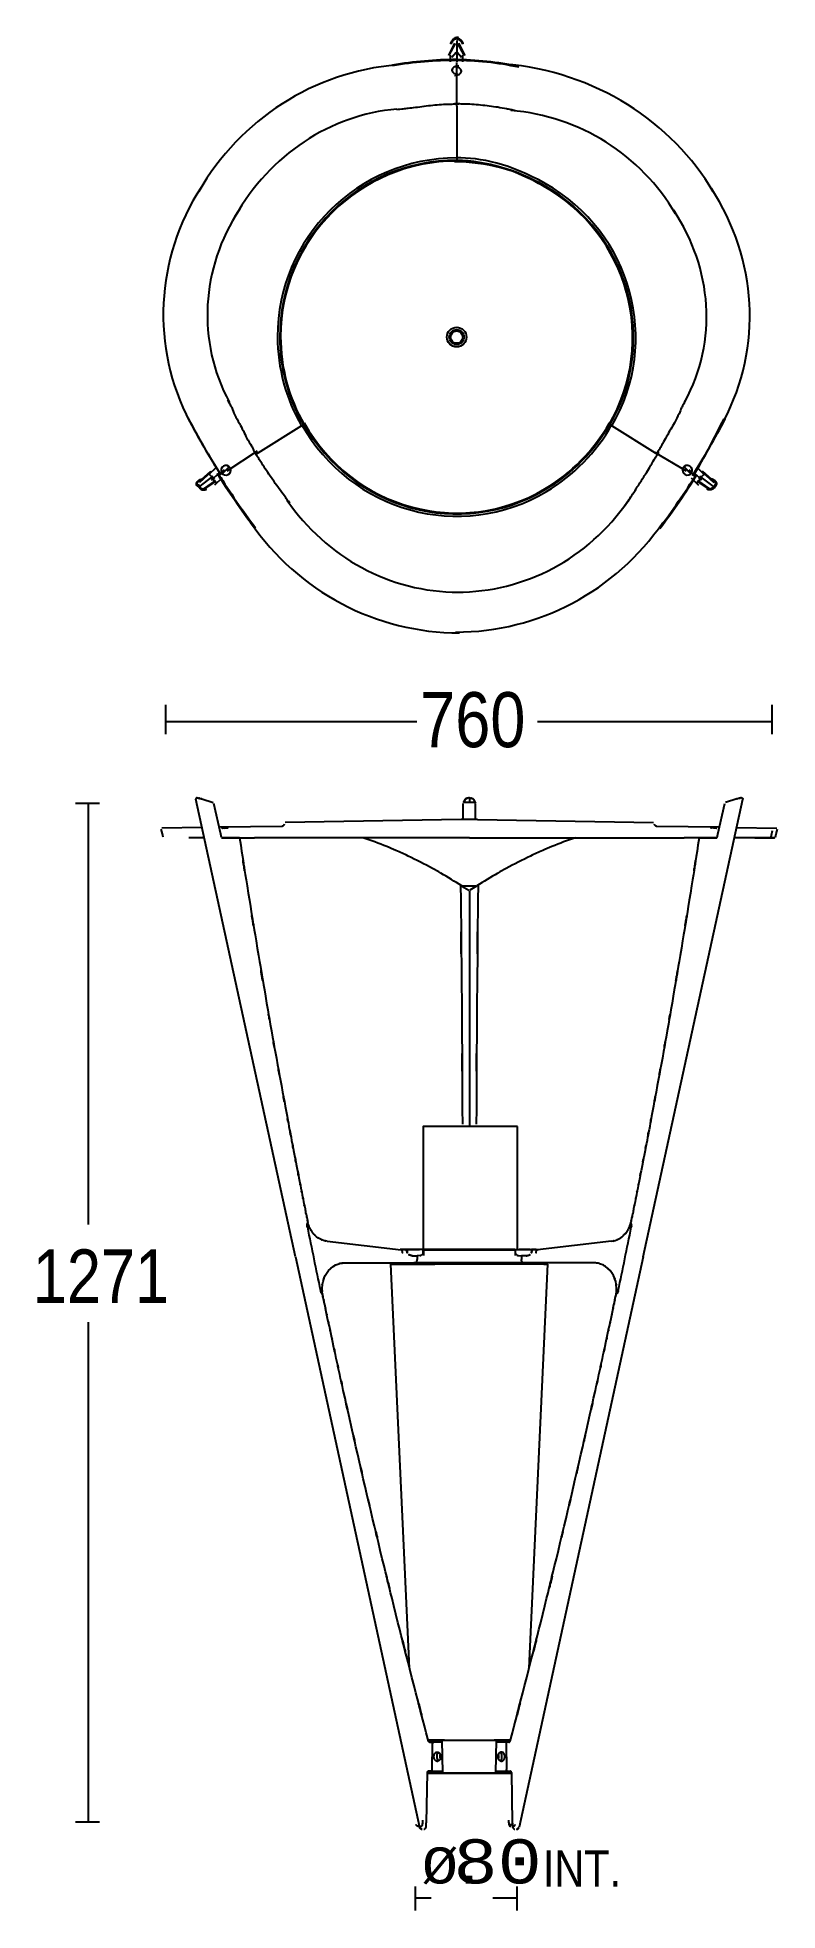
# Model space of a CAD drawing. Extents: x 56 to 129, y 48 to 232.
import ezdxf

# ---------------------------------------------------------------- set-up
doc = ezdxf.new("R2010")
doc.units = 0
doc.layers.add('LIVELLO_1', color=160, linetype='Continuous')
doc.styles.add('STD', font='txt')

# ---------------------------------------------------------------- blocks, each defined once
blk = doc.blocks.new('AI9-BLK1')
at = {"layer": 'LIVELLO_1'}
h = blk.add_hatch(color=7, dxfattribs=at)
h.dxf.hatch_style = 2
edge = h.paths.add_edge_path()
edge.add_spline(control_points=[(1.26, -83.49), (1.25, -83.49), (1.24, -83.49), (1.23, -83.49), (1.22, -83.49), (1.21, -83.49), (1.2, -83.48), (1.18, -83.48), (1.16, -83.47), (1.15, -83.47), (1.13, -83.46), (1.11, -83.45), (1.1, -83.44), (1.08, -83.43), (1.07, -83.41), (1.06, -83.4), (1.05, -83.38), (1.04, -83.37), (1.03, -83.35), (1.03, -83.34), (1.02, -83.32), (1.01, -83.3)], knot_values=[0, 0, 0, 0, 1, 1, 1, 2, 2, 2, 3, 3, 3, 4, 4, 4, 5, 5, 5, 6, 6, 6, 7, 7, 7, 7], degree=3, periodic=0)
h = blk.add_hatch(color=7, dxfattribs=at)
h.dxf.hatch_style = 2
edge = h.paths.add_edge_path()
edge.add_spline(control_points=[(1.42, -83.49), (1.54, -83.48), (1.63, -83.39), (1.64, -83.27)], knot_values=[0, 0, 0, 0, 1, 1, 1, 1], degree=3, periodic=0)
h = blk.add_hatch(color=7, dxfattribs=at)
h.dxf.hatch_style = 2
edge = h.paths.add_edge_path()
edge.add_spline(control_points=[(1.64, -83.27), (1.66, -83.14), (1.66, -83.01), (1.67, -82.87)], knot_values=[0, 0, 0, 0, 1, 1, 1, 1], degree=3, periodic=0)
h = blk.add_hatch(color=7, dxfattribs=at)
h.dxf.hatch_style = 2
edge = h.paths.add_edge_path()
edge.add_spline(control_points=[(10.06, -82.87), (10.06, -83.01), (10.07, -83.14), (10.08, -83.27)], knot_values=[0, 0, 0, 0, 1, 1, 1, 1], degree=3, periodic=0)
h = blk.add_hatch(color=7, dxfattribs=at)
h.dxf.hatch_style = 2
h.paths.add_polyline_path([(10.08, -83.27), (10.08, -83.27), (10.08, -83.28), (10.08, -83.28), (10.09, -83.28), (10.09, -83.28), (10.09, -83.28), (10.09, -83.28), (10.09, -83.28), (10.09, -83.28), (10.09, -83.28), (10.1, -83.29), (10.1, -83.29), (10.11, -83.29), (10.12, -83.29), (10.14, -83.3), (10.17, -83.3), (10.21, -83.3), (10.31, -83.3), (10.37, -83.29)], is_closed=False)
h = blk.add_hatch(color=7, dxfattribs=at)
h.dxf.hatch_style = 2
edge = h.paths.add_edge_path()
edge.add_spline(control_points=[(10.08, -83.27), (10.1, -83.39), (10.19, -83.48), (10.3, -83.49)], knot_values=[0, 0, 0, 0, 1, 1, 1, 1], degree=3, periodic=0)
h = blk.add_hatch(color=7, dxfattribs=at)
h.dxf.hatch_style = 2
edge = h.paths.add_edge_path()
edge.add_spline(control_points=[(10.46, -83.49), (10.47, -83.49), (10.48, -83.49), (10.49, -83.49), (10.51, -83.49), (10.52, -83.49), (10.53, -83.48), (10.55, -83.48), (10.56, -83.47), (10.58, -83.47), (10.6, -83.46), (10.61, -83.45), (10.63, -83.44), (10.64, -83.43), (10.65, -83.41), (10.66, -83.4), (10.67, -83.38), (10.69, -83.37), (10.69, -83.35), (10.7, -83.34), (10.71, -83.32), (10.71, -83.3)], knot_values=[0, 0, 0, 0, 1, 1, 1, 2, 2, 2, 3, 3, 3, 4, 4, 4, 5, 5, 5, 6, 6, 6, 7, 7, 7, 7], degree=3, periodic=0)
at = {"layer": 'LIVELLO_1', "color": 7}
for p, q in [((4.78, 91.14), (4.18, 89.95)), ((4.26, 89.97), (4.85, 91.1)), ((4.39, 89.32), (4.39, 89.96)), ((4.93, 90.22), (4.52, 89.75)), ((4.98, 91.4), (4.98, 89.99)), ((4.98, 89.99), (4.98, 89.32)), ((5.44, 89.75), (5.03, 90.22)), ((5.7, 89.97), (5.1, 91.1)), ((5.17, 91.14), (5.78, 89.95)), ((5.57, 89.32), (5.57, 89.96)), ((4.98, 88.72), (4.98, 89.25)), ((4.98, 88.19), (4.98, 88.72)), ((4.98, 84.98), (4.98, 88.19)), ((4.98, 84.98), (4.98, 79.7)), ((-14.71, 50.87), (-9.93, 53.88)), ((19.89, 53.88), (24.67, 50.87)), ((-18.57, 49.58), (-19.31, 48.88)), ((-17.3, 49.64), (-17.94, 48.99)), ((-17.49, 49.26), (-14.51, 51.23)), ((24.35, 51.1), (27.45, 49.26)), ((27.26, 49.64), (27.89, 48.99)), ((28.52, 49.58), (29.26, 48.88)), ((-20.26, 48.17), (-19.09, 49.24)), ((-20.26, 47.66), (-18.85, 48.74)), ((-19.07, 49.16), (-20.2, 48.12)), ((-18.63, 48.32), (-19.8, 47.51)), ((-19.79, 47.43), (-18.57, 48.26)), ((-19.39, 49.08), (-18.75, 48.46)), ((-19.14, 48.64), (-18.5, 48.02)), ((-19.04, 48.36), (-18.28, 49.07)), ((-17.98, 48.57), (-18.72, 47.87)), ((-18.39, 48.73), (-17.76, 49.38)), ((27.71, 49.38), (28.35, 48.73)), ((27.94, 48.57), (28.67, 47.87)), ((28.99, 48.36), (28.23, 49.07)), ((28.45, 48.02), (29.09, 48.64)), ((29.75, 47.43), (28.52, 48.26)), ((28.58, 48.32), (29.75, 47.51)), ((28.71, 48.46), (29.34, 49.08)), ((30.22, 47.66), (28.8, 48.74)), ((29.02, 49.16), (30.15, 48.12)), ((30.22, 48.17), (29.04, 49.24)), ((-23.52, 26.36), (-23.52, 23.46)), ((35.83, 26.36), (35.83, 23.46)), ((-23.51, 24.7), (1.07, 24.7)), ((12.88, 24.7), (35.78, 24.7)), ((-30.01, 16.69), (-32.35, 16.69)), ((-31.11, 16.69), (-31.11, -24.55)), ((-10.81, -27.71), (-20.56, 17.12)), ((-19.96, 17.13), (-18.85, 16.78)), ((5.6, 15.12), (5.6, 16.68)), ((5.8, 17.09), (5.61, 16.74)), ((6.76, 16.78), (6.22, 16.8)), ((6.64, 17.09), (6.83, 16.73)), ((6.84, 15.12), (6.84, 16.68)), ((23.24, -27.71), (33, 17.12)), ((32.4, 17.13), (31.29, 16.78)), ((5.43, 15.12), (-11.82, 14.81)), ((6.91, 15.12), (5.43, 15.12)), ((7.01, 15.12), (6.91, 15.12)), ((7.01, 15.12), (24.26, 14.81)), ((-23.84, 13.7), (-23.96, 14.18)), ((-19.95, 14.33), (-23.89, 14.27)), ((-23.76, 13.38), (-23.84, 13.7)), ((-19.73, 13.32), (-21.25, 13.32)), ((-12.14, 14.45), (-18.28, 14.36)), ((-18.05, 13.32), (-14.83, 13.32)), ((6.22, 13.32), (-14.83, 13.32)), ((6.22, 13.32), (27.27, 13.32)), ((30.48, 13.32), (27.27, 13.32)), ((33.69, 13.32), (32.17, 13.32)), ((32.39, 14.33), (36.33, 14.27)), ((35.73, 13.26), (35.8, 13.57)), ((35.8, 13.57), (35.92, 14.04)), ((36.2, 13.38), (36.28, 13.7)), ((36.28, 13.7), (36.4, 14.18)), ((5.53, 8.61), (6.91, 8.61)), ((6.22, 8.18), (6.22, -14.98)), ((6.93, 8.6), (6.28, 8.2)), ((-7.71, -26.18), (-0.46, -27.01)), ((-0.32, -26.99), (-0.54, -26.99)), ((-0.21, -26.99), (-0.51, -26.99)), ((-0.32, -26.99), (-0.03, -27.01)), ((0.14, -26.99), (-0.32, -26.99)), ((1.57, -26.99), (-0.21, -26.99)), ((0.14, -26.99), (0.14, -27.33)), ((0.25, -26.99), (0.14, -26.99)), ((0.25, -26.99), (1.33, -26.99)), ((1.7, -26.99), (1.33, -26.99)), ((3.63, -26.99), (1.57, -26.99)), ((1.74, -27.48), (1.63, -27.48)), ((1.7, -27.44), (1.7, -26.99)), ((1.73, -27.07), (1.74, -27.56)), ((2.8, -27.07), (1.73, -27.07)), ((2.83, -26.99), (1.77, -26.99)), ((9.64, -27.07), (2.8, -27.07)), ((9.61, -26.99), (2.83, -26.99)), ((10.67, -26.99), (9.61, -26.99)), ((10.71, -27.07), (9.64, -27.07)), ((10.71, -27.07), (10.7, -27.56)), ((10.7, -27.48), (10.81, -27.48)), ((10.74, -26.99), (11.11, -26.99)), ((10.74, -27.44), (10.74, -26.99)), ((12.19, -26.99), (11.11, -26.99)), ((12.19, -26.99), (12.3, -26.99)), ((12.3, -26.99), (12.3, -27.33)), ((12.75, -26.99), (12.3, -26.99)), ((12.75, -26.99), (12.47, -27.01)), ((12.75, -26.99), (12.98, -26.99)), ((20.15, -26.18), (12.9, -27.01)), ((-10.81, -27.71), (1.35, -83.57)), ((-6.19, -28.31), (0.67, -28.31)), ((0.36, -67.99), (-1.46, -28.42)), ((-1.39, -28.31), (-1.38, -28.42)), ((-1.07, -28.42), (2.83, -28.42)), ((0.67, -27.6), (1.11, -27.6)), ((2.82, -28.3), (0.79, -28.3)), ((1.39, -27.58), (1.11, -27.6)), ((1.11, -27.6), (1.11, -27.97)), ((6.22, -28.3), (2.82, -28.3)), ((9.61, -28.42), (2.83, -28.42)), ((9.61, -28.3), (6.22, -28.3)), ((11.65, -28.3), (9.61, -28.3)), ((13.51, -28.42), (9.61, -28.42)), ((23.24, -27.71), (11.09, -83.57)), ((11.77, -27.6), (11.33, -27.6)), ((11.76, -28.31), (11.48, -28.29)), ((18.62, -28.31), (11.76, -28.31)), ((12.08, -67.99), (13.9, -28.42)), ((13.51, -28.42), (13.9, -28.42)), ((13.82, -28.42), (13.83, -28.31)), ((-31.11, -34.12), (-31.11, -83.02)), ((3.78, -75.05), (2.2, -75.05)), ((3.78, -75.05), (8.66, -75.05)), ((8.51, -75.05), (8.88, -75.05)), ((10.24, -75.05), (8.66, -75.05)), ((8.8, -78.25), (8.88, -75.05)), ((8.88, -75.05), (9.8, -75.05)), ((10.24, -75.05), (9.8, -75.05)), ((3.57, -75.22), (2.29, -75.22)), ((2.32, -75.23), (2.51, -75.24)), ((10.15, -75.22), (8.87, -75.22)), ((10.12, -75.23), (9.93, -75.24)), ((2.1, -78.21), (2, -83.14)), ((2.1, -78.28), (3.84, -78.28)), ((2.18, -78.08), (3.64, -78.08)), ((2.49, -78.06), (2.19, -78.08)), ((3.64, -78.25), (3.97, -78.25)), ((3.84, -78.28), (8.6, -78.28)), ((3.97, -78.25), (8.46, -78.25)), ((8.46, -78.25), (8.8, -78.25)), ((8.6, -78.28), (10.34, -78.28)), ((8.8, -78.08), (10.26, -78.08)), ((9.95, -78.06), (10.25, -78.08)), ((10.34, -78.21), (10.43, -83.14)), ((-30.01, -83.07), (-32.35, -83.07)), ((0.92, -89.38), (0.92, -91.72)), ((10.86, -89.38), (10.86, -91.72)), ((0.93, -90.48), (2.49, -90.48)), ((8.51, -90.48), (10.81, -90.48))]:
    blk.add_line(p, q, dxfattribs=at)
for points in [[(-18.06, 13.35), (-18.13, 13.67), (-18.79, 16.68)], [(6.22, 17.23), (6.22, 16.8), (5.68, 16.78)], [(30.5, 13.35), (30.57, 13.67), (31.23, 16.68)], [(-16.28, 13.31), (-16.5, 13.31), (-18.01, 13.31)], [(28.72, 13.31), (28.93, 13.31), (30.45, 13.31)], [(6.93, 8.6), (5.5, 8.6), (6.16, 8.2)], [(3.63, -26.99), (8.81, -26.99), (10.87, -26.99), (12.65, -26.99), (12.95, -26.99)], [(11.05, -27.58), (11.33, -27.6), (11.33, -27.97)], [(2.2, -75.05), (2.64, -75.05), (3.56, -75.05)], [(3.64, -78.25), (3.56, -75.05), (3.93, -75.05), (8.51, -75.05)], [(10.08, -83.27), (10.08, -83.27), (10.08, -83.28), (10.08, -83.28), (10.09, -83.28), (10.09, -83.28), (10.09, -83.28), (10.09, -83.28), (10.09, -83.28), (10.09, -83.28), (10.09, -83.28), (10.1, -83.29), (10.1, -83.29), (10.11, -83.29), (10.12, -83.29), (10.14, -83.3), (10.17, -83.3), (10.21, -83.3), (10.31, -83.3), (10.37, -83.29)]]:
    blk.add_lwpolyline(points, dxfattribs=at)
blk.add_lwpolyline([(10.95, -14.95), (1.7, -14.95), (1.7, -26.99), (10.95, -26.99)], close=True, dxfattribs=at)
for radius in [0.958, 0.732, 0.598]:
    blk.add_circle((4.98, 62.36), radius, dxfattribs=at)
for points, knots in [([(5.16, 91.7), (5.11, 91.7), (5.05, 91.7), (5, 91.69), (4.94, 91.68), (4.89, 91.66), (4.84, 91.64), (4.79, 91.62), (4.74, 91.59), (4.69, 91.56), (4.65, 91.53), (4.61, 91.5), (4.57, 91.46), (4.54, 91.43), (4.51, 91.39), (4.48, 91.35), (4.45, 91.3), (4.43, 91.26), (4.41, 91.22), (4.39, 91.17), (4.38, 91.13), (4.37, 91.08)], [0, 0, 0, 0, 1, 1, 1, 2, 2, 2, 3, 3, 3, 4, 4, 4, 5, 5, 5, 6, 6, 6, 7, 7, 7, 7]), ([(5.16, 91.7), (5.11, 91.7), (5.05, 91.7), (5, 91.69), (4.94, 91.68), (4.89, 91.66), (4.84, 91.64), (4.79, 91.62), (4.74, 91.59), (4.69, 91.56), (4.65, 91.53), (4.61, 91.5), (4.57, 91.46), (4.54, 91.43), (4.51, 91.39), (4.48, 91.35), (4.45, 91.3), (4.43, 91.26), (4.41, 91.22), (4.39, 91.17), (4.38, 91.13), (4.37, 91.08)], [0, 0, 0, 0, 1, 1, 1, 2, 2, 2, 3, 3, 3, 4, 4, 4, 5, 5, 5, 6, 6, 6, 7, 7, 7, 7]), ([(5.18, 91.61), (5.12, 91.61), (5.07, 91.6), (5.02, 91.59), (4.97, 91.58), (4.92, 91.57), (4.87, 91.55), (4.83, 91.53), (4.78, 91.51), (4.74, 91.48), (4.7, 91.45), (4.66, 91.42), (4.63, 91.39), (4.59, 91.36), (4.57, 91.32), (4.54, 91.28), (4.51, 91.25), (4.49, 91.21), (4.48, 91.17), (4.46, 91.13), (4.45, 91.09), (4.44, 91.05)], [0, 0, 0, 0, 1, 1, 1, 2, 2, 2, 3, 3, 3, 4, 4, 4, 5, 5, 5, 6, 6, 6, 7, 7, 7, 7]), ([(5.18, 91.61), (5.12, 91.61), (5.07, 91.6), (5.02, 91.59), (4.97, 91.58), (4.92, 91.57), (4.87, 91.55), (4.83, 91.53), (4.78, 91.51), (4.74, 91.48), (4.7, 91.45), (4.66, 91.42), (4.63, 91.39), (4.59, 91.36), (4.57, 91.32), (4.54, 91.28), (4.51, 91.25), (4.49, 91.21), (4.48, 91.17), (4.46, 91.13), (4.45, 91.09), (4.44, 91.05)], [0, 0, 0, 0, 1, 1, 1, 2, 2, 2, 3, 3, 3, 4, 4, 4, 5, 5, 5, 6, 6, 6, 7, 7, 7, 7]), ([(4.78, 91.61), (4.83, 91.61), (4.88, 91.6), (4.94, 91.59), (4.99, 91.58), (5.04, 91.57), (5.08, 91.55), (5.13, 91.53), (5.18, 91.51), (5.22, 91.48), (5.26, 91.45), (5.29, 91.42), (5.33, 91.39), (5.36, 91.36), (5.39, 91.32), (5.42, 91.29), (5.44, 91.25), (5.46, 91.21), (5.48, 91.17), (5.5, 91.13), (5.51, 91.09), (5.52, 91.05)], [0, 0, 0, 0, 1, 1, 1, 2, 2, 2, 3, 3, 3, 4, 4, 4, 5, 5, 5, 6, 6, 6, 7, 7, 7, 7]), ([(4.78, 91.61), (4.83, 91.61), (4.88, 91.6), (4.94, 91.59), (4.99, 91.58), (5.04, 91.57), (5.08, 91.55), (5.13, 91.53), (5.18, 91.51), (5.22, 91.48), (5.26, 91.45), (5.29, 91.42), (5.33, 91.39), (5.36, 91.36), (5.39, 91.32), (5.42, 91.29), (5.44, 91.25), (5.46, 91.21), (5.48, 91.17), (5.5, 91.13), (5.51, 91.09), (5.52, 91.05)], [0, 0, 0, 0, 1, 1, 1, 2, 2, 2, 3, 3, 3, 4, 4, 4, 5, 5, 5, 6, 6, 6, 7, 7, 7, 7]), ([(4.79, 91.7), (4.85, 91.7), (4.91, 91.7), (4.96, 91.69), (5.02, 91.68), (5.07, 91.66), (5.12, 91.64), (5.17, 91.62), (5.22, 91.59), (5.26, 91.56), (5.3, 91.53), (5.35, 91.5), (5.38, 91.46), (5.42, 91.43), (5.45, 91.39), (5.48, 91.35), (5.51, 91.3), (5.53, 91.26), (5.55, 91.22), (5.56, 91.17), (5.58, 91.13), (5.59, 91.08)], [0, 0, 0, 0, 1, 1, 1, 2, 2, 2, 3, 3, 3, 4, 4, 4, 5, 5, 5, 6, 6, 6, 7, 7, 7, 7]), ([(4.79, 91.7), (4.85, 91.7), (4.91, 91.7), (4.96, 91.69), (5.02, 91.68), (5.07, 91.66), (5.12, 91.64), (5.17, 91.62), (5.22, 91.59), (5.26, 91.56), (5.3, 91.53), (5.35, 91.5), (5.38, 91.46), (5.42, 91.43), (5.45, 91.39), (5.48, 91.35), (5.51, 91.3), (5.53, 91.26), (5.55, 91.22), (5.56, 91.17), (5.58, 91.13), (5.59, 91.08)], [0, 0, 0, 0, 1, 1, 1, 2, 2, 2, 3, 3, 3, 4, 4, 4, 5, 5, 5, 6, 6, 6, 7, 7, 7, 7]), ([(5.18, 88.93), (4.81, 88.93), (4.51, 88.74), (4.51, 88.51), (4.51, 88.28), (4.81, 88.09), (5.18, 88.09)], [0, 0, 0, 0, 1, 1, 1, 2, 2, 2, 2]), ([(5.18, 88.93), (4.81, 88.93), (4.51, 88.74), (4.51, 88.51), (4.51, 88.28), (4.81, 88.09), (5.18, 88.09)], [0, 0, 0, 0, 1, 1, 1, 2, 2, 2, 2]), ([(4.77, 87.99), (5.15, 87.99), (5.45, 88.17), (5.45, 88.4), (5.45, 88.64), (5.15, 88.82), (4.77, 88.82)], [0, 0, 0, 0, 1, 1, 1, 2, 2, 2, 2]), ([(4.77, 87.99), (5.15, 87.99), (5.45, 88.17), (5.45, 88.4), (5.45, 88.64), (5.15, 88.82), (4.77, 88.82)], [0, 0, 0, 0, 1, 1, 1, 2, 2, 2, 2]), ([(-0.89, 84.66), (-0.75, 84.69), (-0.4, 84.69), (-0.26, 84.72), (-0.12, 84.75), (0.1, 84.76), (0.24, 84.78), (0.53, 84.84), (0.66, 84.81), (0.94, 84.86), (1.23, 84.9), (1.51, 84.94), (1.79, 84.98), (2.07, 85.01), (2.35, 85.04), (2.64, 85.07), (2.92, 85.1), (3.2, 85.12), (3.49, 85.14), (3.77, 85.16), (4.05, 85.17), (4.33, 85.18), (4.47, 85.18), (4.62, 85.19), (4.76, 85.19), (4.9, 85.19), (5.04, 85.19), (5.18, 85.19)], [0, 0, 0, 0, 1, 1, 1, 2, 2, 2, 3, 3, 3, 4, 4, 4, 5, 5, 5, 6, 6, 6, 7, 7, 7, 8, 8, 8, 9, 9, 9, 9]), ([(-0.89, 84.66), (-0.75, 84.69), (-0.4, 84.69), (-0.26, 84.72), (-0.12, 84.75), (0.1, 84.76), (0.24, 84.78), (0.53, 84.84), (0.66, 84.81), (0.94, 84.86), (1.23, 84.9), (1.51, 84.94), (1.79, 84.98), (2.07, 85.01), (2.35, 85.04), (2.64, 85.07), (2.92, 85.1), (3.2, 85.12), (3.49, 85.14), (3.77, 85.16), (4.05, 85.17), (4.33, 85.18), (4.47, 85.18), (4.62, 85.19), (4.76, 85.19), (4.9, 85.19), (5.04, 85.19), (5.18, 85.19)], [0, 0, 0, 0, 1, 1, 1, 2, 2, 2, 3, 3, 3, 4, 4, 4, 5, 5, 5, 6, 6, 6, 7, 7, 7, 8, 8, 8, 9, 9, 9, 9]), ([(10.7, 84.53), (10.56, 84.57), (10.42, 84.6), (10.28, 84.63), (10.14, 84.66), (10, 84.68), (9.86, 84.71), (9.58, 84.76), (9.29, 84.81), (9.01, 84.86), (8.73, 84.9), (8.45, 84.94), (8.16, 84.98), (7.88, 85.01), (7.6, 85.04), (7.32, 85.07), (7.03, 85.1), (6.75, 85.12), (6.47, 85.14), (6.19, 85.16), (5.9, 85.17), (5.62, 85.18), (5.48, 85.18), (5.34, 85.19), (5.2, 85.19), (5.06, 85.19), (4.92, 85.19), (4.77, 85.19)], [0, 0, 0, 0, 1, 1, 1, 2, 2, 2, 3, 3, 3, 4, 4, 4, 5, 5, 5, 6, 6, 6, 7, 7, 7, 8, 8, 8, 9, 9, 9, 9]), ([(10.7, 84.53), (10.56, 84.57), (10.42, 84.6), (10.28, 84.63), (10.14, 84.66), (10, 84.68), (9.86, 84.71), (9.58, 84.76), (9.29, 84.81), (9.01, 84.86), (8.73, 84.9), (8.45, 84.94), (8.16, 84.98), (7.88, 85.01), (7.6, 85.04), (7.32, 85.07), (7.03, 85.1), (6.75, 85.12), (6.47, 85.14), (6.19, 85.16), (5.9, 85.17), (5.62, 85.18), (5.48, 85.18), (5.34, 85.19), (5.2, 85.19), (5.06, 85.19), (4.92, 85.19), (4.77, 85.19)], [0, 0, 0, 0, 1, 1, 1, 2, 2, 2, 3, 3, 3, 4, 4, 4, 5, 5, 5, 6, 6, 6, 7, 7, 7, 8, 8, 8, 9, 9, 9, 9]), ([(4.98, 79.9), (-4.71, 79.9), (-12.56, 72.07), (-12.56, 62.4), (-12.56, 59.33), (-11.75, 56.31), (-10.21, 53.65)], [0, 0, 0, 0, 1, 1, 1, 2, 2, 2, 2]), ([(4.98, 79.9), (-4.71, 79.9), (-12.56, 72.07), (-12.56, 62.4), (-12.56, 59.33), (-11.75, 56.31), (-10.21, 53.65)], [0, 0, 0, 0, 1, 1, 1, 2, 2, 2, 2]), ([(4.98, 79.69), (-4.59, 79.69), (-12.35, 71.95), (-12.34, 62.4), (-12.34, 59.36), (-11.55, 56.38), (-10.02, 53.75)], [0, 0, 0, 0, 1, 1, 1, 2, 2, 2, 2]), ([(4.98, 79.69), (-4.59, 79.69), (-12.35, 71.95), (-12.34, 62.4), (-12.34, 59.36), (-11.55, 56.38), (-10.02, 53.75)], [0, 0, 0, 0, 1, 1, 1, 2, 2, 2, 2]), ([(4.98, 79.67), (-4.58, 79.67), (-12.33, 71.94), (-12.33, 62.4), (-12.33, 59.37), (-11.53, 56.39), (-10.01, 53.76)], [0, 0, 0, 0, 1, 1, 1, 2, 2, 2, 2]), ([(4.98, 79.67), (-4.58, 79.67), (-12.33, 71.94), (-12.33, 62.4), (-12.33, 59.37), (-11.53, 56.39), (-10.01, 53.76)], [0, 0, 0, 0, 1, 1, 1, 2, 2, 2, 2]), ([(4.98, 79.6), (-4.54, 79.6), (-12.26, 71.9), (-12.26, 62.4), (-12.26, 59.38), (-11.46, 56.41), (-9.95, 53.8)], [0, 0, 0, 0, 1, 1, 1, 2, 2, 2, 2]), ([(4.98, 79.6), (-4.54, 79.6), (-12.26, 71.9), (-12.26, 62.4), (-12.26, 59.38), (-11.46, 56.41), (-9.95, 53.8)], [0, 0, 0, 0, 1, 1, 1, 2, 2, 2, 2]), ([(19.95, 53.7), (24.79, 61.93), (21.92, 72.46), (13.54, 77.21), (10.87, 78.72), (7.85, 79.52), (4.77, 79.52)], [0, 0, 0, 0, 1, 1, 1, 2, 2, 2, 2]), ([(19.95, 53.7), (24.79, 61.93), (21.92, 72.46), (13.54, 77.21), (10.87, 78.72), (7.85, 79.52), (4.77, 79.52)], [0, 0, 0, 0, 1, 1, 1, 2, 2, 2, 2]), ([(19.94, 53.71), (24.77, 61.93), (21.9, 72.45), (13.53, 77.2), (10.87, 78.71), (7.98, 79.63), (4.9, 79.63)], [0, 0, 0, 0, 1, 1, 1, 2, 2, 2, 2]), ([(19.94, 53.71), (24.77, 61.93), (21.9, 72.45), (13.53, 77.2), (10.87, 78.71), (7.98, 79.63), (4.9, 79.63)], [0, 0, 0, 0, 1, 1, 1, 2, 2, 2, 2]), ([(20.14, 53.59), (25.04, 61.93), (22.13, 72.59), (13.65, 77.4), (10.21, 79.35), (7.34, 79.92), (4.93, 79.92)], [0, 0, 0, 0, 1, 1, 1, 2, 2, 2, 2]), ([(20.14, 53.59), (25.04, 61.93), (22.13, 72.59), (13.65, 77.4), (10.21, 79.35), (7.34, 79.92), (4.93, 79.92)], [0, 0, 0, 0, 1, 1, 1, 2, 2, 2, 2]), ([(19.87, 53.75), (24.69, 61.94), (21.83, 72.41), (13.49, 77.14), (10.84, 78.64), (8.03, 79.65), (4.97, 79.65)], [0, 0, 0, 0, 1, 1, 1, 2, 2, 2, 2]), ([(19.87, 53.75), (24.69, 61.94), (21.83, 72.41), (13.49, 77.14), (10.84, 78.64), (8.03, 79.65), (4.97, 79.65)], [0, 0, 0, 0, 1, 1, 1, 2, 2, 2, 2]), ([(5.94, 62.36), (5.94, 62.89), (5.51, 63.32), (4.98, 63.32), (4.45, 63.32), (4.02, 62.89), (4.02, 62.36), (4.02, 61.83), (4.45, 61.41), (4.98, 61.41), (5.51, 61.41), (5.94, 61.83), (5.94, 62.36)], [0, 0, 0, 0, 1, 1, 1, 2, 2, 2, 3, 3, 3, 4, 4, 4, 4]), ([(5.71, 62.36), (5.71, 62.77), (5.38, 63.1), (4.98, 63.1), (4.57, 63.1), (4.25, 62.77), (4.25, 62.36), (4.25, 61.96), (4.57, 61.63), (4.98, 61.63), (5.38, 61.63), (5.71, 61.96), (5.71, 62.36)], [0, 0, 0, 0, 1, 1, 1, 2, 2, 2, 3, 3, 3, 4, 4, 4, 4]), ([(5.58, 62.36), (5.58, 62.69), (5.31, 62.96), (4.98, 62.96), (4.65, 62.96), (4.38, 62.69), (4.38, 62.36), (4.38, 62.03), (4.65, 61.76), (4.98, 61.76), (5.31, 61.76), (5.58, 62.03), (5.58, 62.36)], [0, 0, 0, 0, 1, 1, 1, 2, 2, 2, 3, 3, 3, 4, 4, 4, 4]), ([(-17.45, 56.21), (-17.39, 56.08), (-17.32, 55.96), (-17.25, 55.83), (-17.18, 55.7), (-17.12, 55.58), (-17.05, 55.45), (-16.91, 55.2), (-16.89, 54.98), (-16.75, 54.73), (-16.61, 54.48), (-16.44, 54.14), (-16.3, 53.89), (-16.15, 53.64), (-16.06, 53.42), (-15.91, 53.18), (-15.77, 52.93), (-15.71, 52.69), (-15.56, 52.44), (-15.41, 52.2), (-15.26, 51.94), (-15.1, 51.7), (-15.03, 51.57), (-14.98, 51.43), (-14.9, 51.3), (-14.83, 51.18), (-14.77, 51), (-14.69, 50.88)], [0, 0, 0, 0, 1, 1, 1, 2, 2, 2, 3, 3, 3, 4, 4, 4, 5, 5, 5, 6, 6, 6, 7, 7, 7, 8, 8, 8, 9, 9, 9, 9]), ([(-17.45, 56.21), (-17.39, 56.08), (-17.32, 55.96), (-17.25, 55.83), (-17.18, 55.7), (-17.12, 55.58), (-17.05, 55.45), (-16.91, 55.2), (-16.89, 54.98), (-16.75, 54.73), (-16.61, 54.48), (-16.44, 54.14), (-16.3, 53.89), (-16.15, 53.64), (-16.06, 53.42), (-15.91, 53.18), (-15.77, 52.93), (-15.71, 52.69), (-15.56, 52.44), (-15.41, 52.2), (-15.26, 51.94), (-15.1, 51.7), (-15.03, 51.57), (-14.98, 51.43), (-14.9, 51.3), (-14.83, 51.18), (-14.77, 51), (-14.69, 50.88)], [0, 0, 0, 0, 1, 1, 1, 2, 2, 2, 3, 3, 3, 4, 4, 4, 5, 5, 5, 6, 6, 6, 7, 7, 7, 8, 8, 8, 9, 9, 9, 9]), ([(27.41, 56.21), (27.34, 56.08), (27.27, 55.96), (27.21, 55.83), (27.14, 55.7), (27.07, 55.58), (27, 55.45), (26.87, 55.2), (26.9, 55.11), (26.76, 54.86), (26.62, 54.61), (26.46, 54.21), (26.31, 53.96), (26.17, 53.71), (26.09, 53.59), (25.94, 53.34), (25.79, 53.1), (25.69, 52.85), (25.54, 52.61), (25.39, 52.37), (25.29, 52.16), (25.14, 51.91), (25.06, 51.79), (24.97, 51.57), (24.89, 51.45), (24.81, 51.33), (24.63, 51.02), (24.55, 50.9)], [0, 0, 0, 0, 1, 1, 1, 2, 2, 2, 3, 3, 3, 4, 4, 4, 5, 5, 5, 6, 6, 6, 7, 7, 7, 8, 8, 8, 9, 9, 9, 9]), ([(27.41, 56.21), (27.34, 56.08), (27.27, 55.96), (27.21, 55.83), (27.14, 55.7), (27.07, 55.58), (27, 55.45), (26.87, 55.2), (26.9, 55.11), (26.76, 54.86), (26.62, 54.61), (26.46, 54.21), (26.31, 53.96), (26.17, 53.71), (26.09, 53.59), (25.94, 53.34), (25.79, 53.1), (25.69, 52.85), (25.54, 52.61), (25.39, 52.37), (25.29, 52.16), (25.14, 51.91), (25.06, 51.79), (24.97, 51.57), (24.89, 51.45), (24.81, 51.33), (24.63, 51.02), (24.55, 50.9)], [0, 0, 0, 0, 1, 1, 1, 2, 2, 2, 3, 3, 3, 4, 4, 4, 5, 5, 5, 6, 6, 6, 7, 7, 7, 8, 8, 8, 9, 9, 9, 9]), ([(-10.21, 53.8), (-5.37, 45.21), (5.37, 42.27), (13.77, 47.23), (16.43, 48.8), (18.65, 51.07), (20.19, 53.8)], [0, 0, 0, 0, 1, 1, 1, 2, 2, 2, 2]), ([(-10.21, 53.8), (-5.37, 45.21), (5.37, 42.27), (13.77, 47.23), (16.43, 48.8), (18.65, 51.07), (20.19, 53.8)], [0, 0, 0, 0, 1, 1, 1, 2, 2, 2, 2]), ([(-10.02, 53.91), (-5.24, 45.43), (5.37, 42.52), (13.66, 47.42), (16.29, 48.97), (18.48, 51.21), (20, 53.91)], [0, 0, 0, 0, 1, 1, 1, 2, 2, 2, 2]), ([(-10.02, 53.91), (-5.24, 45.43), (5.37, 42.52), (13.66, 47.42), (16.29, 48.97), (18.48, 51.21), (20, 53.91)], [0, 0, 0, 0, 1, 1, 1, 2, 2, 2, 2]), ([(-10.01, 53.92), (-5.23, 45.44), (5.37, 42.54), (13.65, 47.43), (16.28, 48.99), (18.47, 51.22), (19.99, 53.92)], [0, 0, 0, 0, 1, 1, 1, 2, 2, 2, 2]), ([(-10.01, 53.92), (-5.23, 45.44), (5.37, 42.54), (13.65, 47.43), (16.28, 48.99), (18.47, 51.22), (19.99, 53.92)], [0, 0, 0, 0, 1, 1, 1, 2, 2, 2, 2]), ([(-9.95, 53.95), (-5.18, 45.51), (5.36, 42.62), (13.61, 47.49), (16.24, 49.04), (18.41, 51.27), (19.93, 53.95)], [0, 0, 0, 0, 1, 1, 1, 2, 2, 2, 2]), ([(-9.95, 53.95), (-5.18, 45.51), (5.36, 42.62), (13.61, 47.49), (16.24, 49.04), (18.41, 51.27), (19.93, 53.95)], [0, 0, 0, 0, 1, 1, 1, 2, 2, 2, 2]), ([(-17.21, 49.57), (-17.34, 49.78), (-17.63, 49.85), (-17.86, 49.73), (-18.08, 49.61), (-18.16, 49.34), (-18.03, 49.13)], [0, 0, 0, 0, 1, 1, 1, 2, 2, 2, 2]), ([(-17.21, 49.57), (-17.34, 49.78), (-17.63, 49.85), (-17.86, 49.73), (-18.08, 49.61), (-18.16, 49.34), (-18.03, 49.13)], [0, 0, 0, 0, 1, 1, 1, 2, 2, 2, 2]), ([(-11.37, 46.1), (-11.46, 46.22), (-11.55, 46.34), (-11.64, 46.45), (-11.72, 46.57), (-11.81, 46.69), (-11.89, 46.8), (-12.07, 47.04), (-12.24, 47.27), (-12.4, 47.51), (-12.57, 47.74), (-12.74, 47.98), (-12.9, 48.21), (-13.07, 48.45), (-13.23, 48.69), (-13.4, 48.93), (-13.56, 49.17), (-13.72, 49.41), (-13.88, 49.65), (-14.04, 49.89), (-14.19, 50.13), (-14.35, 50.37), (-14.43, 50.49), (-14.51, 50.62), (-14.58, 50.74), (-14.66, 50.86), (-14.74, 50.98), (-14.81, 51.1)], [0, 0, 0, 0, 1, 1, 1, 2, 2, 2, 3, 3, 3, 4, 4, 4, 5, 5, 5, 6, 6, 6, 7, 7, 7, 8, 8, 8, 9, 9, 9, 9]), ([(-11.37, 46.1), (-11.46, 46.22), (-11.55, 46.34), (-11.64, 46.45), (-11.72, 46.57), (-11.81, 46.69), (-11.89, 46.8), (-12.07, 47.04), (-12.24, 47.27), (-12.4, 47.51), (-12.57, 47.74), (-12.74, 47.98), (-12.9, 48.21), (-13.07, 48.45), (-13.23, 48.69), (-13.4, 48.93), (-13.56, 49.17), (-13.72, 49.41), (-13.88, 49.65), (-14.04, 49.89), (-14.19, 50.13), (-14.35, 50.37), (-14.43, 50.49), (-14.51, 50.62), (-14.58, 50.74), (-14.66, 50.86), (-14.74, 50.98), (-14.81, 51.1)], [0, 0, 0, 0, 1, 1, 1, 2, 2, 2, 3, 3, 3, 4, 4, 4, 5, 5, 5, 6, 6, 6, 7, 7, 7, 8, 8, 8, 9, 9, 9, 9]), ([(21.38, 45.78), (21.47, 45.9), (21.77, 46.32), (21.86, 46.44), (21.95, 46.56), (22.13, 46.86), (22.21, 46.98), (22.39, 47.21), (22.5, 47.46), (22.67, 47.69), (22.84, 47.93), (22.84, 47.99), (23, 48.23), (23.17, 48.47), (23.44, 48.88), (23.6, 49.12), (23.76, 49.35), (23.83, 49.57), (23.99, 49.81), (24.15, 50.05), (24.15, 50.12), (24.31, 50.36), (24.39, 50.48), (24.47, 50.6), (24.54, 50.72), (24.62, 50.84), (24.7, 50.96), (24.77, 51.08)], [0, 0, 0, 0, 1, 1, 1, 2, 2, 2, 3, 3, 3, 4, 4, 4, 5, 5, 5, 6, 6, 6, 7, 7, 7, 8, 8, 8, 9, 9, 9, 9]), ([(21.38, 45.78), (21.47, 45.9), (21.77, 46.32), (21.86, 46.44), (21.95, 46.56), (22.13, 46.86), (22.21, 46.98), (22.39, 47.21), (22.5, 47.46), (22.67, 47.69), (22.84, 47.93), (22.84, 47.99), (23, 48.23), (23.17, 48.47), (23.44, 48.88), (23.6, 49.12), (23.76, 49.35), (23.83, 49.57), (23.99, 49.81), (24.15, 50.05), (24.15, 50.12), (24.31, 50.36), (24.39, 50.48), (24.47, 50.6), (24.54, 50.72), (24.62, 50.84), (24.7, 50.96), (24.77, 51.08)], [0, 0, 0, 0, 1, 1, 1, 2, 2, 2, 3, 3, 3, 4, 4, 4, 5, 5, 5, 6, 6, 6, 7, 7, 7, 8, 8, 8, 9, 9, 9, 9]), ([(27.17, 49.55), (27.04, 49.32), (27.12, 49.04), (27.35, 48.91), (27.58, 48.78), (27.87, 48.86), (28.01, 49.08)], [0, 0, 0, 0, 1, 1, 1, 2, 2, 2, 2]), ([(27.17, 49.55), (27.04, 49.32), (27.12, 49.04), (27.35, 48.91), (27.58, 48.78), (27.87, 48.86), (28.01, 49.08)], [0, 0, 0, 0, 1, 1, 1, 2, 2, 2, 2]), ([(27.98, 49.08), (28.11, 49.31), (28.04, 49.59), (27.8, 49.72), (27.57, 49.85), (27.28, 49.78), (27.14, 49.55)], [0, 0, 0, 0, 1, 1, 1, 2, 2, 2, 2]), ([(27.98, 49.08), (28.11, 49.31), (28.04, 49.59), (27.8, 49.72), (27.57, 49.85), (27.28, 49.78), (27.14, 49.55)], [0, 0, 0, 0, 1, 1, 1, 2, 2, 2, 2]), ([(-20.33, 47.72), (-20.38, 47.75), (-20.42, 47.79), (-20.45, 47.83), (-20.48, 47.87), (-20.5, 47.91), (-20.51, 47.95), (-20.51, 47.99), (-20.51, 48.03), (-20.5, 48.07), (-20.48, 48.11), (-20.46, 48.15), (-20.43, 48.19), (-20.4, 48.23), (-20.36, 48.27), (-20.31, 48.3), (-20.26, 48.33), (-20.21, 48.37), (-20.14, 48.4), (-20.08, 48.43), (-20.01, 48.46), (-19.93, 48.48)], [0, 0, 0, 0, 1, 1, 1, 2, 2, 2, 3, 3, 3, 4, 4, 4, 5, 5, 5, 6, 6, 6, 7, 7, 7, 7]), ([(-20.33, 47.72), (-20.38, 47.75), (-20.42, 47.79), (-20.45, 47.83), (-20.48, 47.87), (-20.5, 47.91), (-20.51, 47.95), (-20.51, 47.99), (-20.51, 48.03), (-20.5, 48.07), (-20.48, 48.11), (-20.46, 48.15), (-20.43, 48.19), (-20.4, 48.23), (-20.36, 48.27), (-20.31, 48.3), (-20.26, 48.33), (-20.21, 48.37), (-20.14, 48.4), (-20.08, 48.43), (-20.01, 48.46), (-19.93, 48.48)], [0, 0, 0, 0, 1, 1, 1, 2, 2, 2, 3, 3, 3, 4, 4, 4, 5, 5, 5, 6, 6, 6, 7, 7, 7, 7]), ([(-20.25, 47.76), (-20.3, 47.79), (-20.34, 47.83), (-20.36, 47.86), (-20.39, 47.9), (-20.41, 47.93), (-20.42, 47.97), (-20.42, 48.01), (-20.42, 48.04), (-20.41, 48.08), (-20.39, 48.11), (-20.37, 48.15), (-20.34, 48.18), (-20.31, 48.21), (-20.27, 48.25), (-20.23, 48.28), (-20.18, 48.31), (-20.13, 48.33), (-20.07, 48.36), (-20.01, 48.39), (-19.94, 48.41), (-19.87, 48.44)], [0, 0, 0, 0, 1, 1, 1, 2, 2, 2, 3, 3, 3, 4, 4, 4, 5, 5, 5, 6, 6, 6, 7, 7, 7, 7]), ([(-20.25, 47.76), (-20.3, 47.79), (-20.34, 47.83), (-20.36, 47.86), (-20.39, 47.9), (-20.41, 47.93), (-20.42, 47.97), (-20.42, 48.01), (-20.42, 48.04), (-20.41, 48.08), (-20.39, 48.11), (-20.37, 48.15), (-20.34, 48.18), (-20.31, 48.21), (-20.27, 48.25), (-20.23, 48.28), (-20.18, 48.31), (-20.13, 48.33), (-20.07, 48.36), (-20.01, 48.39), (-19.94, 48.41), (-19.87, 48.44)], [0, 0, 0, 0, 1, 1, 1, 2, 2, 2, 3, 3, 3, 4, 4, 4, 5, 5, 5, 6, 6, 6, 7, 7, 7, 7]), ([(-20.42, 47.92), (-20.4, 47.85), (-20.37, 47.79), (-20.33, 47.73), (-20.3, 47.68), (-20.26, 47.63), (-20.22, 47.59), (-20.18, 47.54), (-20.14, 47.51), (-20.09, 47.48), (-20.05, 47.45), (-20, 47.43), (-19.95, 47.41), (-19.91, 47.4), (-19.86, 47.39), (-19.81, 47.39), (-19.76, 47.39), (-19.71, 47.4), (-19.67, 47.41), (-19.62, 47.43), (-19.57, 47.44), (-19.53, 47.47)], [0, 0, 0, 0, 1, 1, 1, 2, 2, 2, 3, 3, 3, 4, 4, 4, 5, 5, 5, 6, 6, 6, 7, 7, 7, 7]), ([(-20.42, 47.92), (-20.4, 47.85), (-20.37, 47.79), (-20.33, 47.73), (-20.3, 47.68), (-20.26, 47.63), (-20.22, 47.59), (-20.18, 47.54), (-20.14, 47.51), (-20.09, 47.48), (-20.05, 47.45), (-20, 47.43), (-19.95, 47.41), (-19.91, 47.4), (-19.86, 47.39), (-19.81, 47.39), (-19.76, 47.39), (-19.71, 47.4), (-19.67, 47.41), (-19.62, 47.43), (-19.57, 47.44), (-19.53, 47.47)], [0, 0, 0, 0, 1, 1, 1, 2, 2, 2, 3, 3, 3, 4, 4, 4, 5, 5, 5, 6, 6, 6, 7, 7, 7, 7]), ([(-20.34, 47.96), (-20.32, 47.9), (-20.29, 47.84), (-20.26, 47.79), (-20.23, 47.74), (-20.2, 47.69), (-20.16, 47.65), (-20.13, 47.61), (-20.09, 47.58), (-20.04, 47.55), (-20, 47.53), (-19.96, 47.51), (-19.92, 47.49), (-19.87, 47.48), (-19.83, 47.47), (-19.79, 47.47), (-19.74, 47.48), (-19.7, 47.48), (-19.66, 47.5), (-19.62, 47.51), (-19.58, 47.53), (-19.53, 47.55)], [0, 0, 0, 0, 1, 1, 1, 2, 2, 2, 3, 3, 3, 4, 4, 4, 5, 5, 5, 6, 6, 6, 7, 7, 7, 7]), ([(-20.34, 47.96), (-20.32, 47.9), (-20.29, 47.84), (-20.26, 47.79), (-20.23, 47.74), (-20.2, 47.69), (-20.16, 47.65), (-20.13, 47.61), (-20.09, 47.58), (-20.04, 47.55), (-20, 47.53), (-19.96, 47.51), (-19.92, 47.49), (-19.87, 47.48), (-19.83, 47.47), (-19.79, 47.47), (-19.74, 47.48), (-19.7, 47.48), (-19.66, 47.5), (-19.62, 47.51), (-19.58, 47.53), (-19.53, 47.55)], [0, 0, 0, 0, 1, 1, 1, 2, 2, 2, 3, 3, 3, 4, 4, 4, 5, 5, 5, 6, 6, 6, 7, 7, 7, 7]), ([(-18.03, 49.06), (-17.9, 48.86), (-17.61, 48.78), (-17.39, 48.9), (-17.16, 49.02), (-17.08, 49.29), (-17.21, 49.5)], [0, 0, 0, 0, 1, 1, 1, 2, 2, 2, 2]), ([(-18.03, 49.06), (-17.9, 48.86), (-17.61, 48.78), (-17.39, 48.9), (-17.16, 49.02), (-17.08, 49.29), (-17.21, 49.5)], [0, 0, 0, 0, 1, 1, 1, 2, 2, 2, 2]), ([(30.3, 47.96), (30.28, 47.9), (30.25, 47.84), (30.22, 47.79), (30.19, 47.74), (30.15, 47.69), (30.12, 47.65), (30.08, 47.61), (30.04, 47.58), (30, 47.55), (29.96, 47.53), (29.92, 47.51), (29.87, 47.49), (29.83, 47.48), (29.78, 47.47), (29.74, 47.47), (29.7, 47.48), (29.65, 47.48), (29.61, 47.5), (29.57, 47.51), (29.53, 47.53), (29.48, 47.55)], [0, 0, 0, 0, 1, 1, 1, 2, 2, 2, 3, 3, 3, 4, 4, 4, 5, 5, 5, 6, 6, 6, 7, 7, 7, 7]), ([(30.3, 47.96), (30.28, 47.9), (30.25, 47.84), (30.22, 47.79), (30.19, 47.74), (30.15, 47.69), (30.12, 47.65), (30.08, 47.61), (30.04, 47.58), (30, 47.55), (29.96, 47.53), (29.92, 47.51), (29.87, 47.49), (29.83, 47.48), (29.78, 47.47), (29.74, 47.47), (29.7, 47.48), (29.65, 47.48), (29.61, 47.5), (29.57, 47.51), (29.53, 47.53), (29.48, 47.55)], [0, 0, 0, 0, 1, 1, 1, 2, 2, 2, 3, 3, 3, 4, 4, 4, 5, 5, 5, 6, 6, 6, 7, 7, 7, 7]), ([(30.38, 47.91), (30.36, 47.84), (30.33, 47.79), (30.29, 47.73), (30.26, 47.67), (30.22, 47.63), (30.18, 47.58), (30.14, 47.54), (30.1, 47.5), (30.05, 47.48), (30, 47.45), (29.96, 47.43), (29.91, 47.41), (29.86, 47.4), (29.81, 47.39), (29.76, 47.39), (29.71, 47.39), (29.66, 47.4), (29.62, 47.41), (29.57, 47.42), (29.52, 47.44), (29.48, 47.47)], [0, 0, 0, 0, 1, 1, 1, 2, 2, 2, 3, 3, 3, 4, 4, 4, 5, 5, 5, 6, 6, 6, 7, 7, 7, 7]), ([(30.38, 47.91), (30.36, 47.84), (30.33, 47.79), (30.29, 47.73), (30.26, 47.67), (30.22, 47.63), (30.18, 47.58), (30.14, 47.54), (30.1, 47.5), (30.05, 47.48), (30, 47.45), (29.96, 47.43), (29.91, 47.41), (29.86, 47.4), (29.81, 47.39), (29.76, 47.39), (29.71, 47.39), (29.66, 47.4), (29.62, 47.41), (29.57, 47.42), (29.52, 47.44), (29.48, 47.47)], [0, 0, 0, 0, 1, 1, 1, 2, 2, 2, 3, 3, 3, 4, 4, 4, 5, 5, 5, 6, 6, 6, 7, 7, 7, 7]), ([(30.2, 47.76), (30.25, 47.79), (30.29, 47.83), (30.32, 47.86), (30.34, 47.9), (30.36, 47.93), (30.37, 47.97), (30.38, 48.01), (30.37, 48.04), (30.36, 48.08), (30.35, 48.11), (30.33, 48.15), (30.3, 48.18), (30.26, 48.22), (30.22, 48.25), (30.18, 48.28), (30.13, 48.31), (30.08, 48.33), (30.02, 48.36), (29.96, 48.39), (29.89, 48.41), (29.82, 48.44)], [0, 0, 0, 0, 1, 1, 1, 2, 2, 2, 3, 3, 3, 4, 4, 4, 5, 5, 5, 6, 6, 6, 7, 7, 7, 7]), ([(30.2, 47.76), (30.25, 47.79), (30.29, 47.83), (30.32, 47.86), (30.34, 47.9), (30.36, 47.93), (30.37, 47.97), (30.38, 48.01), (30.37, 48.04), (30.36, 48.08), (30.35, 48.11), (30.33, 48.15), (30.3, 48.18), (30.26, 48.22), (30.22, 48.25), (30.18, 48.28), (30.13, 48.31), (30.08, 48.33), (30.02, 48.36), (29.96, 48.39), (29.89, 48.41), (29.82, 48.44)], [0, 0, 0, 0, 1, 1, 1, 2, 2, 2, 3, 3, 3, 4, 4, 4, 5, 5, 5, 6, 6, 6, 7, 7, 7, 7]), ([(30.28, 47.71), (30.34, 47.75), (30.37, 47.79), (30.4, 47.83), (30.43, 47.87), (30.45, 47.91), (30.46, 47.95), (30.47, 47.99), (30.46, 48.03), (30.45, 48.07), (30.44, 48.11), (30.42, 48.15), (30.39, 48.19), (30.35, 48.23), (30.31, 48.26), (30.26, 48.3), (30.22, 48.33), (30.16, 48.37), (30.09, 48.4), (30.03, 48.43), (29.96, 48.46), (29.88, 48.48)], [0, 0, 0, 0, 1, 1, 1, 2, 2, 2, 3, 3, 3, 4, 4, 4, 5, 5, 5, 6, 6, 6, 7, 7, 7, 7]), ([(30.28, 47.71), (30.34, 47.75), (30.37, 47.79), (30.4, 47.83), (30.43, 47.87), (30.45, 47.91), (30.46, 47.95), (30.47, 47.99), (30.46, 48.03), (30.45, 48.07), (30.44, 48.11), (30.42, 48.15), (30.39, 48.19), (30.35, 48.23), (30.31, 48.26), (30.26, 48.3), (30.22, 48.33), (30.16, 48.37), (30.09, 48.4), (30.03, 48.43), (29.96, 48.46), (29.88, 48.48)], [0, 0, 0, 0, 1, 1, 1, 2, 2, 2, 3, 3, 3, 4, 4, 4, 5, 5, 5, 6, 6, 6, 7, 7, 7, 7]), ([(-20.44, 17.24), (-20.48, 17.23), (-20.43, 17.24), (-20.47, 17.23), (-20.5, 17.23), (-20.46, 17.24), (-20.49, 17.23), (-20.52, 17.22), (-20.48, 17.23), (-20.51, 17.22), (-20.55, 17.2), (-20.5, 17.23), (-20.53, 17.2), (-20.56, 17.17), (-20.53, 17.22), (-20.55, 17.18), (-20.57, 17.13), (-20.55, 17.19), (-20.56, 17.15), (-20.56, 17.1), (-20.56, 17.16), (-20.56, 17.12)], [0, 0, 0, 0, 1, 1, 1, 2, 2, 2, 3, 3, 3, 4, 4, 4, 5, 5, 5, 6, 6, 6, 7, 7, 7, 7]), ([(-20.44, 17.24), (-20.36, 17.23), (-20.46, 17.24), (-20.39, 17.23), (-20.29, 17.22), (-20.42, 17.23), (-20.32, 17.22), (-20.22, 17.2), (-20.36, 17.23), (-20.26, 17.21), (-20.15, 17.18), (-20.29, 17.21), (-20.18, 17.19), (-20.07, 17.16), (-20.22, 17.2), (-20.11, 17.17), (-19.99, 17.14), (-20.14, 17.18), (-20.03, 17.15), (-19.92, 17.12), (-20.07, 17.16), (-19.96, 17.13)], [0, 0, 0, 0, 1, 1, 1, 2, 2, 2, 3, 3, 3, 4, 4, 4, 5, 5, 5, 6, 6, 6, 7, 7, 7, 7]), ([(6.22, 17.24), (6.09, 17.23), (6.26, 17.24), (6.14, 17.23), (6.02, 17.21), (6.18, 17.24), (6.06, 17.22), (5.95, 17.2), (6.09, 17.23), (5.99, 17.2), (5.89, 17.17), (6.02, 17.21), (5.92, 17.18), (5.85, 17.15), (5.95, 17.2), (5.87, 17.16), (5.81, 17.12), (5.89, 17.17), (5.83, 17.13), (5.78, 17.07), (5.84, 17.15), (5.8, 17.09)], [0, 0, 0, 0, 1, 1, 1, 2, 2, 2, 3, 3, 3, 4, 4, 4, 5, 5, 5, 6, 6, 6, 7, 7, 7, 7]), ([(6.22, 17.24), (6.34, 17.23), (6.18, 17.24), (6.3, 17.23), (6.42, 17.21), (6.26, 17.24), (6.38, 17.22), (6.49, 17.2), (6.35, 17.23), (6.45, 17.2), (6.55, 17.17), (6.42, 17.21), (6.51, 17.18), (6.59, 17.15), (6.49, 17.2), (6.57, 17.16), (6.63, 17.12), (6.55, 17.17), (6.61, 17.13), (6.66, 17.07), (6.6, 17.15), (6.64, 17.09)], [0, 0, 0, 0, 1, 1, 1, 2, 2, 2, 3, 3, 3, 4, 4, 4, 5, 5, 5, 6, 6, 6, 7, 7, 7, 7]), ([(32.87, 17.24), (32.8, 17.23), (32.9, 17.24), (32.82, 17.23), (32.73, 17.22), (32.85, 17.23), (32.76, 17.22), (32.66, 17.2), (32.8, 17.23), (32.69, 17.21), (32.58, 17.18), (32.73, 17.21), (32.62, 17.19), (32.51, 17.16), (32.66, 17.2), (32.55, 17.17), (32.43, 17.14), (32.58, 17.18), (32.47, 17.15), (32.36, 17.12), (32.51, 17.16), (32.4, 17.13)], [0, 0, 0, 0, 1, 1, 1, 2, 2, 2, 3, 3, 3, 4, 4, 4, 5, 5, 5, 6, 6, 6, 7, 7, 7, 7]), ([(32.88, 17.24), (32.92, 17.23), (32.87, 17.24), (32.91, 17.23), (32.94, 17.23), (32.89, 17.24), (32.93, 17.23), (32.96, 17.22), (32.92, 17.23), (32.95, 17.22), (32.98, 17.2), (32.94, 17.23), (32.97, 17.2), (33, 17.17), (32.96, 17.22), (32.99, 17.18), (33.01, 17.13), (32.99, 17.19), (33, 17.15), (33, 17.1), (33, 17.16), (33, 17.12)], [0, 0, 0, 0, 1, 1, 1, 2, 2, 2, 3, 3, 3, 4, 4, 4, 5, 5, 5, 6, 6, 6, 7, 7, 7, 7]), ([(-16.28, 13.31), (-15.02, 5.21), (-16.72, 16), (-15.43, 7.91), (-14.12, -0.18), (-15.88, 10.6), (-14.55, 2.52), (-13.18, -5.56), (-15.02, 5.21), (-13.63, -2.87), (-12.92, -6.9), (-13.87, -1.52), (-13.16, -5.56), (-12.44, -9.59), (-13.4, -4.21), (-12.68, -8.24), (-11.94, -12.27), (-12.92, -6.9), (-12.19, -10.93), (-11.44, -14.96), (-12.44, -9.59), (-11.69, -13.61), (-11.31, -15.62), (-11.82, -12.94), (-11.44, -14.95), (-11.05, -16.96), (-11.56, -14.28), (-11.18, -16.3), (-10.8, -18.3), (-11.31, -15.62), (-10.92, -17.63), (-10.54, -19.64), (-11.05, -16.96), (-10.66, -18.97), (-10.27, -20.98), (-10.8, -18.3), (-10.4, -20.31), (-10.21, -21.32), (-10.47, -19.98), (-10.27, -20.98), (-10.07, -21.99), (-10.34, -20.65), (-10.14, -21.65), (-9.94, -22.66), (-10.21, -21.32), (-10.01, -22.32), (-9.81, -23.32), (-10.07, -21.99), (-9.87, -22.99), (-9.77, -23.49), (-9.91, -22.82), (-9.81, -23.32), (-9.71, -23.82), (-9.84, -23.16), (-9.74, -23.66), (-9.64, -24.16), (-9.77, -23.49), (-9.67, -23.99), (-9.57, -24.49), (-9.71, -23.83), (-9.61, -24.33)], [0, 0, 0, 0, 1, 1, 1, 2, 2, 2, 3, 3, 3, 4, 4, 4, 5, 5, 5, 6, 6, 6, 7, 7, 7, 8, 8, 8, 9, 9, 9, 10, 10, 10, 11, 11, 11, 12, 12, 12, 13, 13, 13, 14, 14, 14, 15, 15, 15, 16, 16, 16, 17, 17, 17, 18, 18, 18, 19, 19, 19, 20, 20, 20, 20]), ([(28.72, 13.31), (27.46, 5.21), (29.16, 16), (27.87, 7.91), (26.55, -0.18), (28.32, 10.6), (26.99, 2.52), (25.62, -5.56), (27.46, 5.21), (26.07, -2.87), (25.36, -6.9), (26.31, -1.52), (25.6, -5.56), (24.88, -9.59), (25.84, -4.21), (25.12, -8.24), (24.38, -12.27), (25.36, -6.9), (24.63, -10.93), (23.88, -14.96), (24.88, -9.59), (24.13, -13.61), (23.75, -15.62), (24.25, -12.94), (23.88, -14.95), (23.49, -16.96), (24, -14.28), (23.62, -16.3), (23.23, -18.3), (23.75, -15.62), (23.36, -17.63), (22.97, -19.64), (23.49, -16.96), (23.1, -18.97), (22.71, -20.98), (23.23, -18.3), (22.84, -20.31), (22.64, -21.32), (22.91, -19.98), (22.71, -20.98), (22.51, -21.99), (22.78, -20.65), (22.58, -21.65), (22.38, -22.66), (22.64, -21.32), (22.45, -22.32), (22.25, -23.32), (22.51, -21.99), (22.31, -22.99), (22.21, -23.49), (22.35, -22.82), (22.25, -23.32), (22.15, -23.82), (22.28, -23.16), (22.18, -23.66), (22.08, -24.16), (22.21, -23.49), (22.11, -23.99), (22.01, -24.49), (22.15, -23.83), (22.04, -24.33)], [0, 0, 0, 0, 1, 1, 1, 2, 2, 2, 3, 3, 3, 4, 4, 4, 5, 5, 5, 6, 6, 6, 7, 7, 7, 8, 8, 8, 9, 9, 9, 10, 10, 10, 11, 11, 11, 12, 12, 12, 13, 13, 13, 14, 14, 14, 15, 15, 15, 16, 16, 16, 17, 17, 17, 18, 18, 18, 19, 19, 19, 20, 20, 20, 20]), ([(-17.96, 14.28), (-17.84, 14.29), (-18, 14.28), (-17.88, 14.29), (-17.71, 14.29), (-17.94, 14.28), (-17.76, 14.29), (-17.58, 14.29), (-17.82, 14.29), (-17.64, 14.29), (-17.55, 14.29), (-17.67, 14.29), (-17.58, 14.29), (-17.51, 14.29), (-17.61, 14.29), (-17.53, 14.29), (-17.5, 14.29), (-17.54, 14.29), (-17.51, 14.29), (-17.48, 14.29), (-17.52, 14.29), (-17.49, 14.29), (-17.47, 14.29), (-17.5, 14.29), (-17.47, 14.29), (-17.46, 14.29), (-17.48, 14.29), (-17.46, 14.29), (-17.45, 14.29), (-17.47, 14.29), (-17.45, 14.29), (-17.45, 14.29), (-17.45, 14.29), (-17.45, 14.29), (-17.44, 14.29), (-17.45, 14.29), (-17.45, 14.29), (-17.44, 14.29), (-17.45, 14.29), (-17.44, 14.29), (-17.44, 14.29), (-17.44, 14.29), (-17.44, 14.29), (-17.44, 14.29), (-17.44, 14.29), (-17.44, 14.29), (-17.44, 14.29), (-17.44, 14.29), (-17.44, 14.29), (-17.45, 14.29), (-17.44, 14.29), (-17.45, 14.29), (-17.45, 14.29), (-17.45, 14.29), (-17.45, 14.29), (-17.45, 14.29), (-17.46, 14.29), (-17.46, 14.29), (-17.46, 14.29), (-17.47, 14.29), (-17.47, 14.29), (-17.47, 14.29), (-17.48, 14.29), (-17.48, 14.29)], [0, 0, 0, 0, 1, 1, 1, 2, 2, 2, 3, 3, 3, 4, 4, 4, 5, 5, 5, 6, 6, 6, 7, 7, 7, 8, 8, 8, 9, 9, 9, 10, 10, 10, 11, 11, 11, 12, 12, 12, 13, 13, 13, 14, 14, 14, 15, 15, 15, 16, 16, 16, 17, 17, 17, 18, 18, 18, 19, 19, 19, 20, 20, 20, 21, 21, 21, 21]), ([(-17.96, 14.28), (-17.96, 14.28), (-17.98, 14.28), (-17.98, 14.28), (-17.99, 14.29), (-17.97, 14.28), (-17.99, 14.29), (-17.99, 14.29), (-17.99, 14.29), (-17.99, 14.29), (-17.99, 14.29), (-18, 14.29), (-18, 14.29), (-18, 14.29), (-18, 14.29), (-18, 14.29), (-18, 14.29), (-18, 14.29), (-18, 14.29), (-18, 14.29), (-18, 14.29), (-18, 14.29), (-18, 14.29), (-18, 14.29), (-18, 14.29), (-18, 14.29), (-18, 14.29), (-18, 14.29), (-17.99, 14.29), (-18, 14.29), (-17.99, 14.29), (-17.99, 14.29), (-18, 14.29), (-17.99, 14.29), (-17.98, 14.29), (-17.99, 14.29), (-17.98, 14.29), (-17.96, 14.29), (-17.99, 14.29), (-17.97, 14.29), (-17.94, 14.29), (-17.98, 14.29), (-17.95, 14.29), (-17.92, 14.29), (-17.96, 14.29), (-17.93, 14.29), (-17.9, 14.29), (-17.94, 14.29), (-17.91, 14.29), (-17.83, 14.29), (-17.94, 14.29), (-17.86, 14.29), (-17.77, 14.29), (-17.89, 14.29), (-17.8, 14.29), (-17.62, 14.29), (-17.87, 14.29), (-17.68, 14.29), (-17.51, 14.29), (-17.74, 14.29), (-17.56, 14.29), (-17.44, 14.29), (-17.61, 14.29), (-17.48, 14.29)], [0, 0, 0, 0, 1, 1, 1, 2, 2, 2, 3, 3, 3, 4, 4, 4, 5, 5, 5, 6, 6, 6, 7, 7, 7, 8, 8, 8, 9, 9, 9, 10, 10, 10, 11, 11, 11, 12, 12, 12, 13, 13, 13, 14, 14, 14, 15, 15, 15, 16, 16, 16, 17, 17, 17, 18, 18, 18, 19, 19, 19, 20, 20, 20, 21, 21, 21, 21]), ([(-11.91, 14.65), (-11.93, 14.57), (-11.9, 14.67), (-11.93, 14.6), (-11.96, 14.53), (-11.91, 14.62), (-11.95, 14.56), (-12, 14.5), (-11.93, 14.57), (-11.98, 14.52), (-12.04, 14.47), (-11.96, 14.53), (-12.02, 14.49), (-12.09, 14.45), (-12, 14.49), (-12.07, 14.46), (-12.15, 14.45), (-12.05, 14.47), (-12.12, 14.45), (-12.15, 14.45), (-12.11, 14.45), (-12.14, 14.45)], [0, 0, 0, 0, 1, 1, 1, 2, 2, 2, 3, 3, 3, 4, 4, 4, 5, 5, 5, 6, 6, 6, 7, 7, 7, 7]), ([(5.37, 8.7), (5.53, -8.29), (5.32, 14.36), (5.47, -2.63), (5.59, -19.56), (5.44, 2.23), (5.54, -14.7)], [0, 0, 0, 0, 1, 1, 1, 2, 2, 2, 2]), ([(7.07, 8.7), (6.91, -8.29), (7.12, 14.36), (6.97, -2.63), (6.85, -19.56), (7, 2.23), (6.9, -14.7)], [0, 0, 0, 0, 1, 1, 1, 2, 2, 2, 2]), ([(30.72, 14.36), (30.72, 14.36), (24.58, 14.45), (24.58, 14.45), (24.55, 14.45), (24.59, 14.45), (24.56, 14.45), (24.49, 14.47), (24.58, 14.45), (24.51, 14.46), (24.44, 14.49), (24.53, 14.45), (24.46, 14.49), (24.4, 14.53), (24.48, 14.47), (24.42, 14.52), (24.37, 14.57), (24.44, 14.5), (24.39, 14.56), (24.35, 14.62), (24.4, 14.53), (24.37, 14.6), (24.34, 14.67), (24.37, 14.57), (24.35, 14.65)], [0, 0, 0, 0, 1, 1, 1, 2, 2, 2, 3, 3, 3, 4, 4, 4, 5, 5, 5, 6, 6, 6, 7, 7, 7, 8, 8, 8, 8]), ([(30.4, 14.28), (30.4, 14.28), (30.41, 14.28), (30.41, 14.28), (30.43, 14.29), (30.41, 14.28), (30.43, 14.29), (30.43, 14.29), (30.43, 14.29), (30.43, 14.29), (30.43, 14.29), (30.43, 14.29), (30.43, 14.29), (30.43, 14.29), (30.44, 14.29), (30.44, 14.29), (30.44, 14.29), (30.44, 14.29), (30.44, 14.29), (30.44, 14.29), (30.44, 14.29), (30.44, 14.29), (30.44, 14.29), (30.44, 14.29), (30.44, 14.29), (30.44, 14.29), (30.43, 14.29), (30.43, 14.29), (30.43, 14.29), (30.44, 14.29), (30.43, 14.29), (30.43, 14.29), (30.43, 14.29), (30.43, 14.29), (30.41, 14.29), (30.43, 14.29), (30.42, 14.29), (30.4, 14.29), (30.43, 14.29), (30.4, 14.29), (30.38, 14.29), (30.41, 14.29), (30.39, 14.29), (30.36, 14.29), (30.4, 14.29), (30.37, 14.29), (30.34, 14.29), (30.38, 14.29), (30.35, 14.29), (30.27, 14.29), (30.37, 14.29), (30.3, 14.29), (30.21, 14.29), (30.33, 14.29), (30.24, 14.29), (30.06, 14.29), (30.3, 14.29), (30.12, 14.29), (29.95, 14.29), (30.18, 14.29), (30, 14.29), (29.88, 14.29), (30.05, 14.29), (29.92, 14.29)], [0, 0, 0, 0, 1, 1, 1, 2, 2, 2, 3, 3, 3, 4, 4, 4, 5, 5, 5, 6, 6, 6, 7, 7, 7, 8, 8, 8, 9, 9, 9, 10, 10, 10, 11, 11, 11, 12, 12, 12, 13, 13, 13, 14, 14, 14, 15, 15, 15, 16, 16, 16, 17, 17, 17, 18, 18, 18, 19, 19, 19, 20, 20, 20, 21, 21, 21, 21]), ([(30.4, 14.28), (30.27, 14.29), (30.44, 14.28), (30.32, 14.29), (30.14, 14.29), (30.37, 14.28), (30.2, 14.29), (30.02, 14.29), (30.26, 14.29), (30.08, 14.29), (29.99, 14.29), (30.11, 14.29), (30.02, 14.29), (29.95, 14.29), (30.05, 14.29), (29.97, 14.29), (29.94, 14.29), (29.98, 14.29), (29.95, 14.29), (29.92, 14.29), (29.96, 14.29), (29.93, 14.29), (29.91, 14.29), (29.94, 14.29), (29.91, 14.29), (29.89, 14.29), (29.92, 14.29), (29.9, 14.29), (29.89, 14.29), (29.91, 14.29), (29.89, 14.29), (29.89, 14.29), (29.89, 14.29), (29.89, 14.29), (29.88, 14.29), (29.89, 14.29), (29.88, 14.29), (29.88, 14.29), (29.89, 14.29), (29.88, 14.29), (29.88, 14.29), (29.88, 14.29), (29.88, 14.29), (29.88, 14.29), (29.88, 14.29), (29.88, 14.29), (29.89, 14.29), (29.88, 14.29), (29.88, 14.29), (29.88, 14.29), (29.89, 14.29), (29.89, 14.29), (29.89, 14.29), (29.89, 14.29), (29.89, 14.29), (29.89, 14.29), (29.91, 14.29), (29.91, 14.29), (29.91, 14.29), (29.92, 14.29), (29.92, 14.29)], [0, 0, 0, 0, 1, 1, 1, 2, 2, 2, 3, 3, 3, 4, 4, 4, 5, 5, 5, 6, 6, 6, 7, 7, 7, 8, 8, 8, 9, 9, 9, 10, 10, 10, 11, 11, 11, 12, 12, 12, 13, 13, 13, 14, 14, 14, 15, 15, 15, 16, 16, 16, 17, 17, 17, 18, 18, 18, 19, 19, 19, 20, 20, 20, 20]), ([(34.17, 13.32), (34.17, 13.32), (35.17, 13.32), (35.17, 13.32), (35.17, 13.32), (35.82, 13.32), (35.82, 13.32), (35.82, 13.32), (36.01, 13.32), (36.01, 13.32), (36.01, 13.32), (36.11, 13.32), (36.11, 13.32), (36.02, 13.32), (36.16, 13.32), (36.04, 13.32), (36.04, 13.32), (35.61, 13.32), (35.61, 13.32), (34.45, 13.32), (36.03, 13.32), (34.82, 13.32), (34.82, 13.32), (33.69, 13.32), (33.69, 13.32)], [0, 0, 0, 0, 1, 1, 1, 2, 2, 2, 3, 3, 3, 4, 4, 4, 5, 5, 5, 6, 6, 6, 7, 7, 7, 8, 8, 8, 8]), ([(-9.64, -24.79), (-9.67, -24.67), (-9.64, -24.83), (-9.66, -24.71), (-9.67, -24.59), (-9.66, -24.75), (-9.67, -24.63), (-9.66, -24.5), (-9.67, -24.67), (-9.66, -24.55), (-9.64, -24.43), (-9.67, -24.58), (-9.65, -24.47), (-9.61, -24.38), (-9.66, -24.5), (-9.62, -24.41), (-9.61, -24.37), (-9.63, -24.42), (-9.61, -24.38), (-9.6, -24.35), (-9.61, -24.4), (-9.61, -24.36), (-9.6, -24.33), (-9.61, -24.37), (-9.6, -24.34), (-9.61, -24.31), (-9.6, -24.35), (-9.61, -24.32)], [0, 0, 0, 0, 1, 1, 1, 2, 2, 2, 3, 3, 3, 4, 4, 4, 5, 5, 5, 6, 6, 6, 7, 7, 7, 8, 8, 8, 9, 9, 9, 9]), ([(-7.71, -26.18), (-8.26, -26.08), (-7.53, -26.24), (-8.07, -26.1), (-8.61, -25.89), (-7.91, -26.19), (-8.43, -25.95), (-8.92, -25.64), (-8.27, -26.08), (-8.75, -25.74), (-9.19, -25.32), (-8.62, -25.88), (-9.04, -25.45), (-9.24, -25.21), (-8.98, -25.54), (-9.17, -25.29), (-9.34, -25.03), (-9.11, -25.38), (-9.28, -25.12), (-9.44, -24.84), (-9.24, -25.21), (-9.39, -24.93), (-9.52, -24.64), (-9.35, -25.03), (-9.47, -24.74), (-9.53, -24.59), (-9.46, -24.79), (-9.51, -24.64), (-9.57, -24.48), (-9.5, -24.69), (-9.55, -24.53), (-9.57, -24.46), (-9.54, -24.56), (-9.56, -24.48), (-9.59, -24.4), (-9.56, -24.51), (-9.58, -24.43), (-9.59, -24.39), (-9.58, -24.44), (-9.59, -24.4), (-9.6, -24.36), (-9.58, -24.42), (-9.59, -24.38), (-9.6, -24.34), (-9.59, -24.39), (-9.6, -24.35), (-9.61, -24.31), (-9.6, -24.36), (-9.61, -24.32)], [0, 0, 0, 0, 1, 1, 1, 2, 2, 2, 3, 3, 3, 4, 4, 4, 5, 5, 5, 6, 6, 6, 7, 7, 7, 8, 8, 8, 9, 9, 9, 10, 10, 10, 11, 11, 11, 12, 12, 12, 13, 13, 13, 14, 14, 14, 15, 15, 15, 16, 16, 16, 16]), ([(20.15, -26.18), (20.7, -26.08), (19.97, -26.24), (20.51, -26.1), (21.05, -25.89), (20.35, -26.19), (20.86, -25.95), (21.36, -25.64), (20.71, -26.08), (21.19, -25.74), (21.63, -25.32), (21.06, -25.88), (21.48, -25.45), (21.67, -25.21), (21.42, -25.54), (21.61, -25.29), (21.78, -25.03), (21.55, -25.38), (21.72, -25.12), (21.88, -24.84), (21.67, -25.21), (21.83, -24.93), (21.96, -24.64), (21.78, -25.03), (21.91, -24.74), (21.97, -24.59), (21.89, -24.79), (21.95, -24.64), (22.01, -24.48), (21.94, -24.69), (21.99, -24.53), (22.01, -24.46), (21.98, -24.56), (22, -24.48), (22.03, -24.4), (22, -24.51), (22.02, -24.43), (22.03, -24.39), (22.01, -24.44), (22.03, -24.4), (22.04, -24.36), (22.02, -24.42), (22.03, -24.38), (22.04, -24.34), (22.03, -24.39), (22.04, -24.35), (22.05, -24.31), (22.04, -24.36), (22.05, -24.32)], [0, 0, 0, 0, 1, 1, 1, 2, 2, 2, 3, 3, 3, 4, 4, 4, 5, 5, 5, 6, 6, 6, 7, 7, 7, 8, 8, 8, 9, 9, 9, 10, 10, 10, 11, 11, 11, 12, 12, 12, 13, 13, 13, 14, 14, 14, 15, 15, 15, 16, 16, 16, 16]), ([(22.08, -24.79), (22.1, -24.67), (22.08, -24.83), (22.1, -24.71), (22.11, -24.59), (22.09, -24.75), (22.1, -24.63), (22.1, -24.5), (22.11, -24.67), (22.1, -24.55), (22.08, -24.43), (22.11, -24.58), (22.08, -24.47), (22.05, -24.38), (22.1, -24.5), (22.06, -24.41), (22.05, -24.37), (22.06, -24.42), (22.05, -24.38), (22.04, -24.35), (22.05, -24.4), (22.05, -24.36), (22.04, -24.33), (22.05, -24.37), (22.04, -24.34), (22.05, -24.31), (22.04, -24.35), (22.05, -24.32)], [0, 0, 0, 0, 1, 1, 1, 2, 2, 2, 3, 3, 3, 4, 4, 4, 5, 5, 5, 6, 6, 6, 7, 7, 7, 8, 8, 8, 9, 9, 9, 9]), ([(-0.33, -27.33), (-0.32, -27.33), (-0.33, -27.33), (-0.33, -27.33), (-0.33, -27.33), (-0.32, -27.33), (-0.33, -27.33), (-0.33, -27.33), (-0.33, -27.33), (-0.33, -27.33), (-0.33, -27.33), (-0.33, -27.33), (-0.33, -27.33), (-0.33, -27.32), (-0.33, -27.33), (-0.33, -27.32), (-0.33, -27.32), (-0.33, -27.32), (-0.33, -27.32), (-0.33, -27.32), (-0.33, -27.32), (-0.33, -27.32), (-0.33, -27.32), (-0.33, -27.31), (-0.33, -27.31), (-0.33, -27.31), (-0.33, -27.31), (-0.33, -27.31), (-0.33, -27.31), (-0.33, -27.3), (-0.33, -27.3), (-0.33, -27.3), (-0.33, -27.3), (-0.33, -27.3), (-0.33, -27.3), (-0.33, -27.29), (-0.33, -27.29), (-0.33, -27.26), (-0.33, -27.3), (-0.33, -27.27), (-0.33, -27.24), (-0.33, -27.28), (-0.33, -27.25), (-0.33, -27.23), (-0.33, -27.26), (-0.33, -27.24), (-0.34, -27.19), (-0.33, -27.25), (-0.34, -27.2), (-0.35, -27.15), (-0.33, -27.22), (-0.34, -27.17), (-0.35, -27.13), (-0.34, -27.19), (-0.35, -27.14), (-0.38, -27.06), (-0.34, -27.16), (-0.37, -27.09), (-0.41, -27.03), (-0.36, -27.11), (-0.4, -27.05), (-0.44, -27.01), (-0.38, -27.06), (-0.43, -27.02), (-0.48, -27), (-0.41, -27.02), (-0.46, -27.01)], [0, 0, 0, 0, 1, 1, 1, 2, 2, 2, 3, 3, 3, 4, 4, 4, 5, 5, 5, 6, 6, 6, 7, 7, 7, 8, 8, 8, 9, 9, 9, 10, 10, 10, 11, 11, 11, 12, 12, 12, 13, 13, 13, 14, 14, 14, 15, 15, 15, 16, 16, 16, 17, 17, 17, 18, 18, 18, 19, 19, 19, 20, 20, 20, 21, 21, 21, 22, 22, 22, 22]), ([(-0.03, -27.01), (0.03, -27.03), (-0.04, -27.01), (0.01, -27.02), (0.06, -27.06), (-0.01, -27.01), (0.05, -27.05), (0.09, -27.1), (0.03, -27.03), (0.07, -27.09), (0.11, -27.16), (0.06, -27.06), (0.1, -27.14), (0.13, -27.23), (0.09, -27.11), (0.12, -27.2), (0.14, -27.3), (0.12, -27.16), (0.13, -27.26), (0.14, -27.37), (0.13, -27.23), (0.14, -27.33)], [0, 0, 0, 0, 1, 1, 1, 2, 2, 2, 3, 3, 3, 4, 4, 4, 5, 5, 5, 6, 6, 6, 7, 7, 7, 7]), ([(0.67, -27.6), (0.46, -27.58), (0.74, -27.62), (0.53, -27.58), (0.32, -27.52), (0.6, -27.61), (0.39, -27.54), (0.18, -27.46), (0.46, -27.57), (0.25, -27.49)], [0, 0, 0, 0, 1, 1, 1, 2, 2, 2, 3, 3, 3, 3]), ([(11.77, -27.6), (11.98, -27.58), (11.69, -27.62), (11.91, -27.58), (12.12, -27.52), (11.84, -27.61), (12.05, -27.54), (12.26, -27.46), (11.98, -27.57), (12.19, -27.49)], [0, 0, 0, 0, 1, 1, 1, 2, 2, 2, 3, 3, 3, 3]), ([(12.47, -27.01), (12.41, -27.03), (12.48, -27.01), (12.43, -27.02), (12.38, -27.06), (12.45, -27.01), (12.4, -27.05), (12.35, -27.1), (12.41, -27.03), (12.36, -27.09), (12.32, -27.16), (12.38, -27.06), (12.34, -27.14), (12.31, -27.23), (12.35, -27.11), (12.32, -27.2), (12.3, -27.3), (12.32, -27.16), (12.31, -27.26), (12.3, -27.37), (12.31, -27.23), (12.3, -27.33)], [0, 0, 0, 0, 1, 1, 1, 2, 2, 2, 3, 3, 3, 4, 4, 4, 5, 5, 5, 6, 6, 6, 7, 7, 7, 7]), ([(12.77, -27.33), (12.76, -27.33), (12.77, -27.33), (12.76, -27.33), (12.77, -27.33), (12.76, -27.33), (12.77, -27.33), (12.77, -27.33), (12.77, -27.33), (12.77, -27.33), (12.77, -27.33), (12.77, -27.33), (12.77, -27.33), (12.77, -27.33), (12.77, -27.32), (12.77, -27.32), (12.77, -27.32), (12.77, -27.32), (12.77, -27.32), (12.77, -27.32), (12.77, -27.32), (12.77, -27.32), (12.77, -27.32), (12.77, -27.31), (12.77, -27.31), (12.77, -27.31), (12.77, -27.31), (12.77, -27.31), (12.77, -27.31), (12.77, -27.3), (12.77, -27.3), (12.77, -27.3), (12.77, -27.3), (12.77, -27.3), (12.77, -27.3), (12.77, -27.29), (12.77, -27.29), (12.77, -27.26), (12.77, -27.3), (12.77, -27.27), (12.77, -27.24), (12.77, -27.28), (12.77, -27.25), (12.77, -27.23), (12.77, -27.26), (12.77, -27.24), (12.78, -27.19), (12.77, -27.25), (12.77, -27.2), (12.78, -27.15), (12.77, -27.22), (12.78, -27.17), (12.79, -27.13), (12.78, -27.19), (12.79, -27.14), (12.82, -27.06), (12.78, -27.16), (12.81, -27.09), (12.85, -27.03), (12.79, -27.11), (12.84, -27.05), (12.88, -27.01), (12.82, -27.06), (12.87, -27.02), (12.92, -27), (12.85, -27.02), (12.9, -27.01)], [0, 0, 0, 0, 1, 1, 1, 2, 2, 2, 3, 3, 3, 4, 4, 4, 5, 5, 5, 6, 6, 6, 7, 7, 7, 8, 8, 8, 9, 9, 9, 10, 10, 10, 11, 11, 11, 12, 12, 12, 13, 13, 13, 14, 14, 14, 15, 15, 15, 16, 16, 16, 17, 17, 17, 18, 18, 18, 19, 19, 19, 20, 20, 20, 21, 21, 21, 22, 22, 22, 22]), ([(-8.16, -31.37), (-8.25, -30.43), (-8.17, -31.68), (-8.2, -30.74), (-8.09, -29.8), (-8.28, -31.05), (-8.11, -30.12), (-7.81, -29.25), (-8.24, -30.4), (-7.89, -29.54), (-7.42, -28.78), (-8.08, -29.78), (-7.56, -29.05), (-6.94, -28.45), (-7.79, -29.22), (-7.13, -28.66), (-6.42, -28.25), (-7.39, -28.76), (-6.65, -28.41), (-6.26, -28.29), (-6.78, -28.44), (-6.39, -28.33), (-5.99, -28.27), (-6.52, -28.35), (-6.12, -28.3)], [0, 0, 0, 0, 1, 1, 1, 2, 2, 2, 3, 3, 3, 4, 4, 4, 5, 5, 5, 6, 6, 6, 7, 7, 7, 8, 8, 8, 8]), ([(-1.46, -28.42), (-1.46, -28.42), (-1.46, -28.42), (-1.46, -28.42), (-1.46, -28.42), (-1.46, -28.42), (-1.46, -28.42), (-1.46, -28.42), (-1.46, -28.42), (-1.46, -28.42), (-1.46, -28.42), (-1.46, -28.42), (-1.46, -28.42), (-1.46, -28.42), (-1.46, -28.42), (-1.46, -28.42), (-1.46, -28.42), (-1.45, -28.42), (-1.45, -28.42), (-1.45, -28.42), (-1.45, -28.42), (-1.45, -28.42), (-1.45, -28.42), (-1.44, -28.42), (-1.44, -28.42), (-1.44, -28.42), (-1.44, -28.42), (-1.44, -28.42), (-1.44, -28.42), (-1.43, -28.42), (-1.43, -28.42), (-1.43, -28.42), (-1.41, -28.42), (-1.41, -28.42), (-1.41, -28.42), (-1.39, -28.42), (-1.39, -28.42), (-1.39, -28.42), (-1.36, -28.42), (-1.36, -28.42), (-1.36, -28.42), (-1.33, -28.42), (-1.33, -28.42), (-1.33, -28.42), (-1.3, -28.42), (-1.3, -28.42), (-1.3, -28.42), (-1.26, -28.42), (-1.26, -28.42), (-1.26, -28.42), (-1.17, -28.42), (-1.17, -28.42), (-1.17, -28.42), (-1.07, -28.42), (-1.07, -28.42)], [0, 0, 0, 0, 1, 1, 1, 2, 2, 2, 3, 3, 3, 4, 4, 4, 5, 5, 5, 6, 6, 6, 7, 7, 7, 8, 8, 8, 9, 9, 9, 10, 10, 10, 11, 11, 11, 12, 12, 12, 13, 13, 13, 14, 14, 14, 15, 15, 15, 16, 16, 16, 17, 17, 17, 18, 18, 18, 18]), ([(0.67, -28.31), (0.67, -28.31), (0.96, -28.29), (0.96, -28.29), (1.01, -28.27), (0.94, -28.29), (0.99, -28.28), (1.04, -28.24), (0.98, -28.29), (1.02, -28.25), (1.07, -28.19), (1.01, -28.27), (1.05, -28.21), (1.09, -28.14), (1.04, -28.24), (1.08, -28.16), (1.11, -28.07), (1.07, -28.19), (1.09, -28.1), (1.11, -28.01), (1.09, -28.14), (1.11, -28.04), (1.11, -27.94), (1.11, -28.07), (1.11, -27.97)], [0, 0, 0, 0, 1, 1, 1, 2, 2, 2, 3, 3, 3, 4, 4, 4, 5, 5, 5, 6, 6, 6, 7, 7, 7, 8, 8, 8, 8]), ([(11.48, -28.29), (11.43, -28.27), (11.5, -28.29), (11.45, -28.28), (11.4, -28.24), (11.46, -28.29), (11.42, -28.25), (11.37, -28.19), (11.43, -28.27), (11.39, -28.21), (11.35, -28.14), (11.4, -28.24), (11.36, -28.16), (11.33, -28.07), (11.37, -28.19), (11.34, -28.1), (11.33, -28.01), (11.35, -28.14), (11.33, -28.04), (11.33, -27.94), (11.33, -28.07), (11.33, -27.97)], [0, 0, 0, 0, 1, 1, 1, 2, 2, 2, 3, 3, 3, 4, 4, 4, 5, 5, 5, 6, 6, 6, 7, 7, 7, 7]), ([(20.6, -31.37), (20.69, -30.43), (20.6, -31.68), (20.64, -30.74), (20.53, -29.8), (20.71, -31.05), (20.55, -30.12), (20.25, -29.25), (20.68, -30.4), (20.33, -29.54), (19.85, -28.78), (20.52, -29.78), (20, -29.05), (19.38, -28.45), (20.23, -29.22), (19.57, -28.66), (18.85, -28.25), (19.83, -28.76), (19.08, -28.41), (18.7, -28.29), (19.22, -28.44), (18.83, -28.33), (18.43, -28.27), (18.96, -28.35), (18.56, -28.3)], [0, 0, 0, 0, 1, 1, 1, 2, 2, 2, 3, 3, 3, 4, 4, 4, 5, 5, 5, 6, 6, 6, 7, 7, 7, 8, 8, 8, 8]), ([(-8.36, -31.01), (-8.34, -31.13), (-8.37, -30.97), (-8.35, -31.09), (-8.31, -31.21), (-8.36, -31.06), (-8.32, -31.17), (-8.27, -31.27), (-8.34, -31.14), (-8.29, -31.24), (-8.26, -31.28), (-8.3, -31.23), (-8.27, -31.27), (-8.23, -31.31), (-8.28, -31.26), (-8.24, -31.29), (-8.21, -31.32), (-8.26, -31.28), (-8.22, -31.31), (-8.19, -31.33), (-8.23, -31.3), (-8.2, -31.33), (-8.17, -31.35), (-8.21, -31.32), (-8.18, -31.34), (-8.16, -31.35), (-8.19, -31.33), (-8.17, -31.35), (-8.16, -31.36), (-8.17, -31.34), (-8.16, -31.36), (-8.16, -31.37), (-8.16, -31.35), (-8.16, -31.37)], [0, 0, 0, 0, 1, 1, 1, 2, 2, 2, 3, 3, 3, 4, 4, 4, 5, 5, 5, 6, 6, 6, 7, 7, 7, 8, 8, 8, 9, 9, 9, 10, 10, 10, 11, 11, 11, 11]), ([(2.22, -75.12), (-0.22, -65.81), (3.02, -78.23), (0.6, -68.91), (-1.77, -59.58), (1.38, -72.03), (-0.98, -62.69), (-3.28, -53.33), (-0.22, -65.81), (-2.5, -56.45), (-3.63, -51.76), (-2.13, -58.01), (-3.25, -53.32), (-4.36, -48.63), (-2.88, -54.89), (-3.99, -50.2), (-5.08, -45.5), (-3.63, -51.76), (-4.71, -47.07), (-5.78, -42.37), (-4.36, -48.63), (-5.42, -43.93), (-6.48, -39.23), (-5.08, -45.5), (-6.12, -40.8), (-6.64, -38.44), (-5.95, -41.58), (-6.47, -39.23), (-6.99, -36.87), (-6.3, -40.01), (-6.81, -37.66), (-7.33, -35.3), (-6.64, -38.44), (-7.15, -36.09), (-7.41, -34.91), (-7.07, -36.48), (-7.32, -35.3), (-7.58, -34.12), (-7.24, -35.69), (-7.49, -34.51), (-7.74, -33.33), (-7.41, -34.91), (-7.66, -33.73), (-7.91, -32.55), (-7.58, -34.12), (-7.83, -32.94), (-7.95, -32.35), (-7.78, -33.14), (-7.91, -32.55), (-8.03, -31.96), (-7.87, -32.74), (-7.99, -32.15), (-8.12, -31.56), (-7.95, -32.35), (-8.08, -31.76), (-8.2, -31.17), (-8.03, -31.96), (-8.16, -31.37)], [0, 0, 0, 0, 1, 1, 1, 2, 2, 2, 3, 3, 3, 4, 4, 4, 5, 5, 5, 6, 6, 6, 7, 7, 7, 8, 8, 8, 9, 9, 9, 10, 10, 10, 11, 11, 11, 12, 12, 12, 13, 13, 13, 14, 14, 14, 15, 15, 15, 16, 16, 16, 17, 17, 17, 18, 18, 18, 19, 19, 19, 19]), ([(10.22, -75.12), (12.66, -65.81), (9.42, -78.23), (11.84, -68.91), (14.21, -59.58), (11.06, -72.03), (13.42, -62.69), (15.72, -53.33), (12.66, -65.81), (14.94, -56.45), (16.07, -51.76), (14.57, -58.01), (15.69, -53.32), (16.8, -48.63), (15.32, -54.89), (16.42, -50.2), (17.51, -45.5), (16.07, -51.76), (17.15, -47.07), (18.22, -42.37), (16.8, -48.63), (17.86, -43.93), (18.92, -39.23), (17.51, -45.5), (18.56, -40.8), (19.08, -38.44), (18.39, -41.58), (18.91, -39.23), (19.43, -36.87), (18.74, -40.01), (19.25, -37.66), (19.76, -35.3), (19.08, -38.44), (19.59, -36.09), (19.85, -34.91), (19.51, -36.48), (19.76, -35.3), (20.01, -34.12), (19.68, -35.69), (19.93, -34.51), (20.18, -33.33), (19.85, -34.91), (20.1, -33.73), (20.35, -32.55), (20.01, -34.12), (20.27, -32.94), (20.39, -32.35), (20.22, -33.14), (20.35, -32.55), (20.47, -31.96), (20.31, -32.74), (20.43, -32.15), (20.56, -31.56), (20.39, -32.35), (20.51, -31.76), (20.64, -31.17), (20.47, -31.96), (20.6, -31.37)], [0, 0, 0, 0, 1, 1, 1, 2, 2, 2, 3, 3, 3, 4, 4, 4, 5, 5, 5, 6, 6, 6, 7, 7, 7, 8, 8, 8, 9, 9, 9, 10, 10, 10, 11, 11, 11, 12, 12, 12, 13, 13, 13, 14, 14, 14, 15, 15, 15, 16, 16, 16, 17, 17, 17, 18, 18, 18, 19, 19, 19, 19]), ([(20.8, -31.01), (20.78, -31.13), (20.81, -30.97), (20.78, -31.09), (20.75, -31.21), (20.8, -31.06), (20.76, -31.17), (20.71, -31.27), (20.78, -31.14), (20.73, -31.24), (20.7, -31.28), (20.74, -31.23), (20.7, -31.27), (20.67, -31.31), (20.72, -31.26), (20.68, -31.29), (20.65, -31.32), (20.69, -31.28), (20.66, -31.31), (20.63, -31.33), (20.67, -31.3), (20.64, -31.33), (20.61, -31.35), (20.65, -31.32), (20.62, -31.34), (20.6, -31.35), (20.63, -31.33), (20.61, -31.35), (20.6, -31.36), (20.61, -31.34), (20.6, -31.36), (20.59, -31.37), (20.6, -31.35), (20.6, -31.37)], [0, 0, 0, 0, 1, 1, 1, 2, 2, 2, 3, 3, 3, 4, 4, 4, 5, 5, 5, 6, 6, 6, 7, 7, 7, 8, 8, 8, 9, 9, 9, 10, 10, 10, 11, 11, 11, 11]), ([(2.34, -75.24), (2.34, -75.24), (2.34, -75.24), (2.34, -75.24), (2.34, -75.24), (2.34, -75.24), (2.34, -75.24), (2.34, -75.24), (2.34, -75.24), (2.34, -75.24), (2.33, -75.24), (2.34, -75.24), (2.33, -75.24), (2.33, -75.23), (2.34, -75.24), (2.33, -75.24), (2.33, -75.23), (2.33, -75.24), (2.33, -75.23), (2.32, -75.23), (2.33, -75.23), (2.32, -75.23), (2.31, -75.23), (2.33, -75.23), (2.32, -75.23), (2.3, -75.22), (2.32, -75.23), (2.31, -75.23), (2.29, -75.22), (2.31, -75.23), (2.29, -75.22), (2.27, -75.21), (2.3, -75.22), (2.28, -75.21), (2.26, -75.2), (2.29, -75.22), (2.27, -75.2), (2.24, -75.17), (2.28, -75.22), (2.25, -75.18), (2.22, -75.14), (2.25, -75.19), (2.23, -75.15), (2.21, -75.11), (2.24, -75.17), (2.22, -75.12)], [0, 0, 0, 0, 1, 1, 1, 2, 2, 2, 3, 3, 3, 4, 4, 4, 5, 5, 5, 6, 6, 6, 7, 7, 7, 8, 8, 8, 9, 9, 9, 10, 10, 10, 11, 11, 11, 12, 12, 12, 13, 13, 13, 14, 14, 14, 15, 15, 15, 15]), ([(10.1, -75.24), (10.1, -75.24), (10.1, -75.24), (10.1, -75.24), (10.1, -75.24), (10.1, -75.24), (10.1, -75.24), (10.1, -75.24), (10.1, -75.24), (10.1, -75.24), (10.11, -75.24), (10.1, -75.24), (10.1, -75.24), (10.11, -75.23), (10.1, -75.24), (10.11, -75.24), (10.11, -75.23), (10.1, -75.24), (10.11, -75.23), (10.12, -75.23), (10.11, -75.23), (10.12, -75.23), (10.12, -75.23), (10.11, -75.23), (10.12, -75.23), (10.14, -75.22), (10.11, -75.23), (10.13, -75.23), (10.15, -75.22), (10.13, -75.23), (10.15, -75.22), (10.16, -75.21), (10.14, -75.22), (10.16, -75.21), (10.18, -75.2), (10.15, -75.22), (10.17, -75.2), (10.2, -75.17), (10.16, -75.22), (10.19, -75.18), (10.22, -75.14), (10.18, -75.19), (10.21, -75.15), (10.23, -75.11), (10.2, -75.17), (10.22, -75.12)], [0, 0, 0, 0, 1, 1, 1, 2, 2, 2, 3, 3, 3, 4, 4, 4, 5, 5, 5, 6, 6, 6, 7, 7, 7, 8, 8, 8, 9, 9, 9, 10, 10, 10, 11, 11, 11, 12, 12, 12, 13, 13, 13, 14, 14, 14, 15, 15, 15, 15]), ([(2.49, -78.06), (2.52, -78.05), (2.48, -78.06), (2.51, -78.05), (2.54, -78.04), (2.51, -78.06), (2.53, -78.04), (2.56, -78.01), (2.53, -78.05), (2.55, -78.02), (2.58, -77.99), (2.55, -78.04), (2.57, -78), (2.59, -77.96), (2.56, -78.01), (2.58, -77.97), (2.59, -77.92), (2.58, -77.99), (2.59, -77.94), (2.59, -77.89), (2.59, -77.95), (2.59, -77.9), (2.59, -77.9), (2.62, -75.41), (2.62, -75.41)], [0, 0, 0, 0, 1, 1, 1, 2, 2, 2, 3, 3, 3, 4, 4, 4, 5, 5, 5, 6, 6, 6, 7, 7, 7, 8, 8, 8, 8]), ([(2.51, -75.24), (2.55, -75.25), (2.5, -75.24), (2.53, -75.25), (2.57, -75.26), (2.52, -75.24), (2.56, -75.26), (2.59, -75.29), (2.55, -75.25), (2.58, -75.28), (2.6, -75.32), (2.57, -75.27), (2.59, -75.31), (2.61, -75.35), (2.59, -75.29), (2.61, -75.34), (2.62, -75.39), (2.61, -75.32), (2.61, -75.37), (2.62, -75.43), (2.61, -75.35), (2.62, -75.41)], [0, 0, 0, 0, 1, 1, 1, 2, 2, 2, 3, 3, 3, 4, 4, 4, 5, 5, 5, 6, 6, 6, 7, 7, 7, 7]), ([(3.07, -76.21), (2.96, -76.22), (3.1, -76.2), (2.99, -76.22), (2.89, -76.26), (3.03, -76.2), (2.93, -76.25), (2.83, -76.33), (2.95, -76.22), (2.86, -76.31), (2.79, -76.41), (2.89, -76.27), (2.81, -76.37), (2.76, -76.5), (2.83, -76.33), (2.78, -76.46), (2.74, -76.6), (2.79, -76.41), (2.76, -76.55), (2.75, -76.7), (2.76, -76.5), (2.75, -76.65), (2.77, -76.8), (2.74, -76.6), (2.76, -76.75), (2.8, -76.89), (2.75, -76.71), (2.79, -76.85), (2.85, -76.97), (2.77, -76.81), (2.83, -76.93), (2.9, -77.03), (2.8, -76.9), (2.88, -77), (2.97, -77.07), (2.85, -76.98), (2.94, -77.05), (3.05, -77.1), (2.91, -77.04), (3.01, -77.08), (3.13, -77.09), (2.98, -77.08), (3.09, -77.08), (3.2, -77.07), (3.05, -77.1), (3.16, -77.07), (3.27, -77.03), (3.13, -77.09), (3.24, -77.04), (3.34, -76.96), (3.21, -77.07), (3.3, -76.99), (3.39, -76.89), (3.28, -77.02), (3.36, -76.92), (3.48, -76.66), (3.34, -77.01), (3.43, -76.74), (3.44, -76.44), (3.45, -76.84), (3.42, -76.54), (3.32, -76.27), (3.48, -76.62), (3.34, -76.37), (3.26, -76.26), (3.38, -76.4), (3.29, -76.3), (3.18, -76.22), (3.32, -76.32), (3.22, -76.25), (3.11, -76.2), (3.26, -76.26), (3.14, -76.22), (3.03, -76.2), (3.18, -76.22), (3.07, -76.21)], [0, 0, 0, 0, 1, 1, 1, 2, 2, 2, 3, 3, 3, 4, 4, 4, 5, 5, 5, 6, 6, 6, 7, 7, 7, 8, 8, 8, 9, 9, 9, 10, 10, 10, 11, 11, 11, 12, 12, 12, 13, 13, 13, 14, 14, 14, 15, 15, 15, 16, 16, 16, 17, 17, 17, 18, 18, 18, 19, 19, 19, 20, 20, 20, 21, 21, 21, 22, 22, 22, 23, 23, 23, 24, 24, 24, 25, 25, 25, 25]), ([(3.18, -76.23), (3.06, -76.31), (3, -76.55), (3.03, -76.78), (3.06, -76.92), (3.11, -77.02), (3.18, -77.07)], [0, 0, 0, 0, 1, 1, 1, 2, 2, 2, 2]), ([(3.39, -76.44), (3.33, -76.49), (3.31, -76.61), (3.33, -76.73), (3.34, -76.79), (3.36, -76.83), (3.4, -76.85)], [0, 0, 0, 0, 1, 1, 1, 2, 2, 2, 2]), ([(3.4, -76.47), (3.36, -76.55), (3.35, -76.68), (3.38, -76.78), (3.39, -76.8), (3.4, -76.81), (3.41, -76.83)], [0, 0, 0, 0, 1, 1, 1, 2, 2, 2, 2]), ([(3.42, -76.77), (3.39, -76.65), (3.43, -76.81), (3.41, -76.69), (3.4, -76.56), (3.4, -76.73), (3.4, -76.6), (3.42, -76.48), (3.39, -76.64), (3.42, -76.52)], [0, 0, 0, 0, 1, 1, 1, 2, 2, 2, 3, 3, 3, 3]), ([(9.37, -76.21), (9.48, -76.22), (9.34, -76.2), (9.44, -76.22), (9.55, -76.26), (9.41, -76.2), (9.51, -76.25), (9.61, -76.33), (9.49, -76.22), (9.57, -76.31), (9.65, -76.41), (9.55, -76.27), (9.62, -76.37), (9.68, -76.5), (9.61, -76.33), (9.66, -76.46), (9.7, -76.6), (9.65, -76.41), (9.68, -76.55), (9.69, -76.7), (9.68, -76.5), (9.69, -76.65), (9.67, -76.8), (9.7, -76.6), (9.68, -76.75), (9.64, -76.89), (9.69, -76.71), (9.65, -76.85), (9.59, -76.97), (9.67, -76.81), (9.61, -76.93), (9.53, -77.03), (9.64, -76.9), (9.56, -77), (9.47, -77.07), (9.59, -76.98), (9.49, -77.05), (9.39, -77.1), (9.53, -77.04), (9.42, -77.08), (9.31, -77.09), (9.46, -77.08), (9.35, -77.08), (9.24, -77.07), (9.39, -77.1), (9.27, -77.07), (9.16, -77.03), (9.31, -77.09), (9.2, -77.04), (9.1, -76.96), (9.23, -77.07), (9.14, -76.99), (9.05, -76.89), (9.16, -77.02), (9.08, -76.92), (8.96, -76.66), (9.1, -77.01), (9.01, -76.74), (9, -76.44), (8.99, -76.84), (9.01, -76.54), (9.12, -76.27), (8.96, -76.62), (9.09, -76.37), (9.18, -76.26), (9.06, -76.4), (9.15, -76.3), (9.25, -76.22), (9.12, -76.32), (9.22, -76.25), (9.33, -76.2), (9.18, -76.26), (9.3, -76.22), (9.41, -76.2), (9.26, -76.22), (9.37, -76.21)], [0, 0, 0, 0, 1, 1, 1, 2, 2, 2, 3, 3, 3, 4, 4, 4, 5, 5, 5, 6, 6, 6, 7, 7, 7, 8, 8, 8, 9, 9, 9, 10, 10, 10, 11, 11, 11, 12, 12, 12, 13, 13, 13, 14, 14, 14, 15, 15, 15, 16, 16, 16, 17, 17, 17, 18, 18, 18, 19, 19, 19, 20, 20, 20, 21, 21, 21, 22, 22, 22, 23, 23, 23, 24, 24, 24, 25, 25, 25, 25]), ([(9.02, -76.52), (9.05, -76.64), (9.02, -76.48), (9.04, -76.6), (9.04, -76.73), (9.04, -76.56), (9.03, -76.69), (9.01, -76.81), (9.05, -76.65), (9.01, -76.77)], [0, 0, 0, 0, 1, 1, 1, 2, 2, 2, 3, 3, 3, 3]), ([(9.03, -76.83), (9.08, -76.76), (9.09, -76.62), (9.06, -76.52), (9.05, -76.5), (9.04, -76.49), (9.03, -76.47)], [0, 0, 0, 0, 1, 1, 1, 2, 2, 2, 2]), ([(9.04, -76.85), (9.1, -76.82), (9.13, -76.69), (9.11, -76.58), (9.1, -76.52), (9.08, -76.47), (9.05, -76.44)], [0, 0, 0, 0, 1, 1, 1, 2, 2, 2, 2]), ([(9.26, -77.07), (9.38, -77), (9.44, -76.76), (9.41, -76.53), (9.39, -76.38), (9.33, -76.28), (9.26, -76.23)], [0, 0, 0, 0, 1, 1, 1, 2, 2, 2, 2]), ([(9.93, -75.24), (9.89, -75.25), (9.94, -75.24), (9.9, -75.25), (9.87, -75.26), (9.91, -75.24), (9.88, -75.26), (9.85, -75.29), (9.89, -75.25), (9.86, -75.28), (9.84, -75.32), (9.87, -75.27), (9.84, -75.31), (9.82, -75.35), (9.85, -75.29), (9.83, -75.34), (9.82, -75.39), (9.84, -75.32), (9.82, -75.37), (9.82, -75.43), (9.82, -75.35), (9.82, -75.41), (9.82, -75.41), (9.85, -77.9), (9.85, -77.9)], [0, 0, 0, 0, 1, 1, 1, 2, 2, 2, 3, 3, 3, 4, 4, 4, 5, 5, 5, 6, 6, 6, 7, 7, 7, 8, 8, 8, 8]), ([(2.1, -78.21), (2.12, -78.11), (2.09, -78.24), (2.12, -78.14), (2.18, -78.06), (2.09, -78.17), (2.16, -78.09), (2.24, -78.05), (2.13, -78.1), (2.22, -78.06)], [0, 0, 0, 0, 1, 1, 1, 2, 2, 2, 3, 3, 3, 3]), ([(9.95, -78.06), (9.91, -78.05), (9.96, -78.06), (9.92, -78.05), (9.89, -78.04), (9.93, -78.06), (9.9, -78.04), (9.88, -78.01), (9.91, -78.05), (9.89, -78.02), (9.86, -77.99), (9.89, -78.04), (9.87, -78), (9.85, -77.96), (9.88, -78.01), (9.86, -77.97), (9.85, -77.92), (9.86, -77.99), (9.85, -77.94), (9.84, -77.89), (9.85, -77.95), (9.85, -77.9)], [0, 0, 0, 0, 1, 1, 1, 2, 2, 2, 3, 3, 3, 4, 4, 4, 5, 5, 5, 6, 6, 6, 7, 7, 7, 7]), ([(10.34, -78.21), (10.32, -78.11), (10.35, -78.24), (10.32, -78.14), (10.26, -78.06), (10.35, -78.17), (10.28, -78.09), (10.2, -78.05), (10.31, -78.1), (10.22, -78.06)], [0, 0, 0, 0, 1, 1, 1, 2, 2, 2, 3, 3, 3, 3]), ([(1.26, -83.49), (1.25, -83.49), (1.24, -83.49), (1.23, -83.49), (1.22, -83.49), (1.21, -83.49), (1.2, -83.48), (1.18, -83.48), (1.16, -83.47), (1.15, -83.47), (1.13, -83.46), (1.11, -83.45), (1.1, -83.44), (1.08, -83.43), (1.07, -83.41), (1.06, -83.4), (1.05, -83.38), (1.04, -83.37), (1.03, -83.35), (1.03, -83.34), (1.02, -83.32), (1.01, -83.3)], [0, 0, 0, 0, 1, 1, 1, 2, 2, 2, 3, 3, 3, 4, 4, 4, 5, 5, 5, 6, 6, 6, 7, 7, 7, 7]), ([(1.6, -83.76), (1.55, -83.76), (1.62, -83.76), (1.57, -83.76), (1.51, -83.75), (1.59, -83.76), (1.53, -83.75), (1.46, -83.73), (1.56, -83.76), (1.48, -83.74), (1.41, -83.7), (1.5, -83.75), (1.44, -83.71), (1.38, -83.65), (1.45, -83.73), (1.4, -83.67), (1.35, -83.6), (1.41, -83.69), (1.37, -83.62), (1.34, -83.55), (1.38, -83.65), (1.35, -83.57)], [0, 0, 0, 0, 1, 1, 1, 2, 2, 2, 3, 3, 3, 4, 4, 4, 5, 5, 5, 6, 6, 6, 7, 7, 7, 7]), ([(1.41, -83.58), (1.43, -83.65), (1.4, -83.56), (1.42, -83.62), (1.45, -83.68), (1.42, -83.61), (1.45, -83.66), (1.48, -83.72), (1.43, -83.65), (1.47, -83.7), (1.52, -83.74), (1.46, -83.68), (1.5, -83.72), (1.55, -83.76), (1.48, -83.72), (1.54, -83.74), (1.59, -83.77), (1.52, -83.74), (1.57, -83.76), (1.63, -83.77), (1.55, -83.76), (1.61, -83.76)], [0, 0, 0, 0, 1, 1, 1, 2, 2, 2, 3, 3, 3, 4, 4, 4, 5, 5, 5, 6, 6, 6, 7, 7, 7, 7]), ([(1.76, -83.76), (1.88, -83.75), (1.97, -83.66), (1.98, -83.54), (1.99, -83.41), (2, -83.28), (2, -83.14)], [0, 0, 0, 0, 1, 1, 1, 2, 2, 2, 2]), ([(10.46, -83.49), (10.47, -83.49), (10.48, -83.49), (10.49, -83.49), (10.51, -83.49), (10.52, -83.49), (10.53, -83.48), (10.55, -83.48), (10.56, -83.47), (10.58, -83.47), (10.6, -83.46), (10.61, -83.45), (10.63, -83.44), (10.64, -83.43), (10.65, -83.41), (10.66, -83.4), (10.67, -83.38), (10.69, -83.37), (10.69, -83.35), (10.7, -83.34), (10.71, -83.32), (10.71, -83.3)], [0, 0, 0, 0, 1, 1, 1, 2, 2, 2, 3, 3, 3, 4, 4, 4, 5, 5, 5, 6, 6, 6, 7, 7, 7, 7]), ([(11.03, -83.58), (11.01, -83.65), (11.03, -83.56), (11.01, -83.62), (10.99, -83.68), (11.02, -83.61), (10.99, -83.66), (10.96, -83.72), (11.01, -83.65), (10.97, -83.7), (10.92, -83.74), (10.99, -83.68), (10.94, -83.72), (10.88, -83.76), (10.96, -83.72), (10.9, -83.74), (10.85, -83.77), (10.92, -83.74), (10.86, -83.76), (10.81, -83.77), (10.88, -83.76), (10.83, -83.76)], [0, 0, 0, 0, 1, 1, 1, 2, 2, 2, 3, 3, 3, 4, 4, 4, 5, 5, 5, 6, 6, 6, 7, 7, 7, 7]), ([(10.84, -83.76), (10.88, -83.76), (10.82, -83.76), (10.87, -83.76), (10.92, -83.75), (10.85, -83.76), (10.91, -83.75), (10.98, -83.73), (10.88, -83.76), (10.96, -83.74), (11.03, -83.7), (10.93, -83.75), (11, -83.71), (11.06, -83.65), (10.99, -83.73), (11.04, -83.67), (11.08, -83.6), (11.03, -83.69), (11.07, -83.62), (11.1, -83.55), (11.06, -83.65), (11.09, -83.57)], [0, 0, 0, 0, 1, 1, 1, 2, 2, 2, 3, 3, 3, 4, 4, 4, 5, 5, 5, 6, 6, 6, 7, 7, 7, 7])]:
    blk.add_open_spline(points, degree=3, knots=knots, dxfattribs=at)
for points in [[(-0.91, 89.01), (-8.99, 88.33), (-16.22, 83.7), (-20.27, 76.61)], [(-0.91, 89.01), (-8.99, 88.33), (-16.22, 83.7), (-20.27, 76.61)], [(4.98, 89.53), (2.88, 89.53), (0.78, 89.35), (-1.3, 88.99)], [(4.98, 89.53), (2.88, 89.53), (0.78, 89.35), (-1.3, 88.99)], [(4.98, 89.45), (2.88, 89.45), (0.79, 89.28), (-1.3, 88.92)], [(4.98, 89.45), (2.88, 89.45), (0.79, 89.28), (-1.3, 88.92)], [(11.07, 88.86), (8.97, 89.3), (6.88, 89.52), (4.77, 89.52)], [(11.07, 88.86), (8.97, 89.3), (6.88, 89.52), (4.77, 89.52)], [(11.06, 88.78), (8.97, 89.22), (6.87, 89.45), (4.77, 89.45)], [(11.06, 88.78), (8.97, 89.22), (6.87, 89.45), (4.77, 89.45)], [(30.09, 76.59), (26.12, 83.41), (18.52, 88.36), (9.67, 89.1)], [(30.09, 76.59), (26.12, 83.41), (18.52, 88.36), (9.67, 89.1)], [(-0.87, 84.68), (-7.44, 84.12), (-13.28, 80.21), (-16.73, 74.17)], [(-0.87, 84.68), (-7.44, 84.12), (-13.28, 80.21), (-16.73, 74.17)], [(26.42, 74.42), (23.04, 80.2), (17.02, 83.99), (10.29, 84.55)], [(26.42, 74.42), (23.04, 80.2), (17.02, 83.99), (10.29, 84.55)], [(-20.05, 77.02), (-24.54, 70.04), (-24.99, 61.39), (-21.17, 54.09)], [(-20.05, 77.02), (-24.54, 70.04), (-24.99, 61.39), (-21.17, 54.09)], [(31.14, 54.17), (34.97, 61.43), (34.42, 69.96), (29.92, 76.91)], [(31.14, 54.17), (34.97, 61.43), (34.42, 69.96), (29.92, 76.91)], [(-16.3, 74.85), (-20.07, 69.1), (-20.5, 61.97), (-17.28, 55.96)], [(-16.3, 74.85), (-20.07, 69.1), (-20.5, 61.97), (-17.28, 55.96)], [(27.32, 56.02), (30.56, 62.02), (30.03, 69.04), (26.23, 74.78)], [(27.32, 56.02), (30.56, 62.02), (30.03, 69.04), (26.23, 74.78)], [(-21.32, 54.41), (-20.34, 52.53), (-19.27, 50.68), (-18.12, 48.88)], [(-21.32, 54.41), (-20.34, 52.53), (-19.27, 50.68), (-18.12, 48.88)], [(-21.31, 54.39), (-20.33, 52.51), (-19.26, 50.67), (-18.1, 48.87)], [(-21.31, 54.39), (-20.33, 52.51), (-19.26, 50.67), (-18.1, 48.87)], [(28.08, 48.82), (29.23, 50.62), (30.3, 52.46), (31.28, 54.34)], [(28.08, 48.82), (29.23, 50.62), (30.3, 52.46), (31.28, 54.34)], [(28.14, 48.78), (29.3, 50.58), (30.17, 52.46), (31.16, 54.34)], [(28.14, 48.78), (29.3, 50.58), (30.17, 52.46), (31.16, 54.34)], [(-18.49, 49.02), (-17.35, 47.21), (-16.14, 45.45), (-14.85, 43.74)], [(-18.49, 49.02), (-17.35, 47.21), (-16.14, 45.45), (-14.85, 43.74)], [(-18.36, 48.98), (-17.23, 47.17), (-16.01, 45.41), (-14.72, 43.69)], [(-18.36, 48.98), (-17.23, 47.17), (-16.01, 45.41), (-14.72, 43.69)], [(24.83, 43.67), (26.12, 45.38), (27.33, 47.15), (28.47, 48.95)], [(24.83, 43.67), (26.12, 45.38), (27.33, 47.15), (28.47, 48.95)], [(24.89, 43.63), (26.18, 45.34), (27.4, 47.11), (28.53, 48.91)], [(24.89, 43.63), (26.18, 45.34), (27.4, 47.11), (28.53, 48.91)], [(-11.64, 46.4), (-7.79, 40.79), (-1.56, 37.37), (5.18, 37.38)], [(-11.64, 46.4), (-7.79, 40.79), (-1.56, 37.37), (5.18, 37.38)], [(4.98, 37.38), (11.65, 37.38), (17.9, 40.69), (21.71, 46.26)], [(4.98, 37.38), (11.65, 37.38), (17.9, 40.69), (21.71, 46.26)], [(-15.2, 44.21), (-10.54, 37.43), (-2.9, 33.39), (5.26, 33.39)], [(-15.2, 44.21), (-10.54, 37.43), (-2.9, 33.39), (5.26, 33.39)], [(4.88, 33.47), (12.97, 33.47), (20.55, 37.48), (25.17, 44.21)], [(4.88, 33.47), (12.97, 33.47), (20.55, 37.48), (25.17, 44.21)], [(-1.86, 12.46), (-2.63, 12.78), (-3.41, 13.07), (-4.2, 13.32)], [(16.63, 13.32), (15.84, 13.07), (15.07, 12.78), (14.3, 12.46)], [(-0.97, 12.08), (-1.27, 12.21), (-1.57, 12.34), (-1.86, 12.46)], [(0.23, 11.54), (-0.17, 11.73), (-0.56, 11.91), (-0.97, 12.08)], [(2.61, 10.33), (1.82, 10.74), (1.03, 11.14), (0.23, 11.54)], [(12.21, 11.54), (11.41, 11.14), (10.62, 10.74), (9.83, 10.33)], [(13.41, 12.08), (13, 11.91), (12.6, 11.73), (12.21, 11.54)], [(14.3, 12.46), (14, 12.34), (13.7, 12.21), (13.41, 12.08)], [(3.43, 9.87), (3.16, 10.03), (2.89, 10.18), (2.61, 10.33)], [(5.49, 8.62), (4.8, 9.05), (4.12, 9.46), (3.43, 9.87)], [(9.01, 9.87), (8.32, 9.46), (7.63, 9.05), (6.95, 8.62)], [(9.83, 10.33), (9.55, 10.18), (9.28, 10.03), (9.01, 9.87)], [(-9.64, -24.79), (-9.22, -26.87), (-8.8, -28.94), (-8.36, -31.01)], [(20.8, -31.01), (21.24, -28.94), (21.66, -26.87), (22.08, -24.79)], [(1.7, -27.47), (1.63, -27.47), (1.57, -27.49), (1.51, -27.53)], [(10.92, -27.53), (10.87, -27.49), (10.81, -27.47), (10.74, -27.47)], [(1.4, -27.58), (1.44, -27.58), (1.48, -27.56), (1.51, -27.53)], [(10.92, -27.53), (10.96, -27.56), (11, -27.58), (11.04, -27.58)], [(1.42, -83.49), (1.54, -83.48), (1.63, -83.39), (1.64, -83.27)], [(1.64, -83.27), (1.66, -83.14), (1.66, -83.01), (1.67, -82.87)], [(10.06, -82.87), (10.06, -83.01), (10.07, -83.14), (10.08, -83.27)], [(10.08, -83.27), (10.1, -83.39), (10.19, -83.48), (10.3, -83.49)], [(10.43, -83.14), (10.44, -83.28), (10.44, -83.41), (10.46, -83.54)], [(10.46, -83.54), (10.47, -83.66), (10.56, -83.75), (10.68, -83.76)]]:
    blk.add_open_spline(points, degree=3, dxfattribs=at)
at = {"layer": 'LIVELLO_1', "color": 7, "attachment_point": 1, "style": 'STD'}
for s, insert, char_height in [('\\fArial Narrow|b0|i0;\\H5.3894;\\C7;760', (1.41, 27.59), 5.3894), ('\\fArial Narrow|b0|i0;\\H5.2405;\\C7;1271', (-36.53, -26.98), 5.2405), ('\\fCourier|b0|i0;\\H3.5368;\\C7;Ø', (1.57, -85.54), 3.5368), ('\\fCourier|b0|i0;\\H4.3192;\\C7;80', (4.66, -84.75), 4.3192), ('\\fArial Narrow|b0|i0;\\H3.5368;\\C7;INT.', (13.42, -85.84), 3.5368), ('\\fCourier|b0|i0;\\H3.5368;\\C7;.', (4.42, -85.54), 3.5368)]:
    blk.add_mtext(s, dxfattribs=dict(at, insert=insert, char_height=char_height))

msp = doc.modelspace()

# ---------------------------------------------------------------- block references
at = {"layer": 'LIVELLO_1', "color": 7}
msp.add_blockref('AI9-BLK1', (92.489273, 139.965789), dxfattribs=at)

doc.saveas('drawing.dxf')
